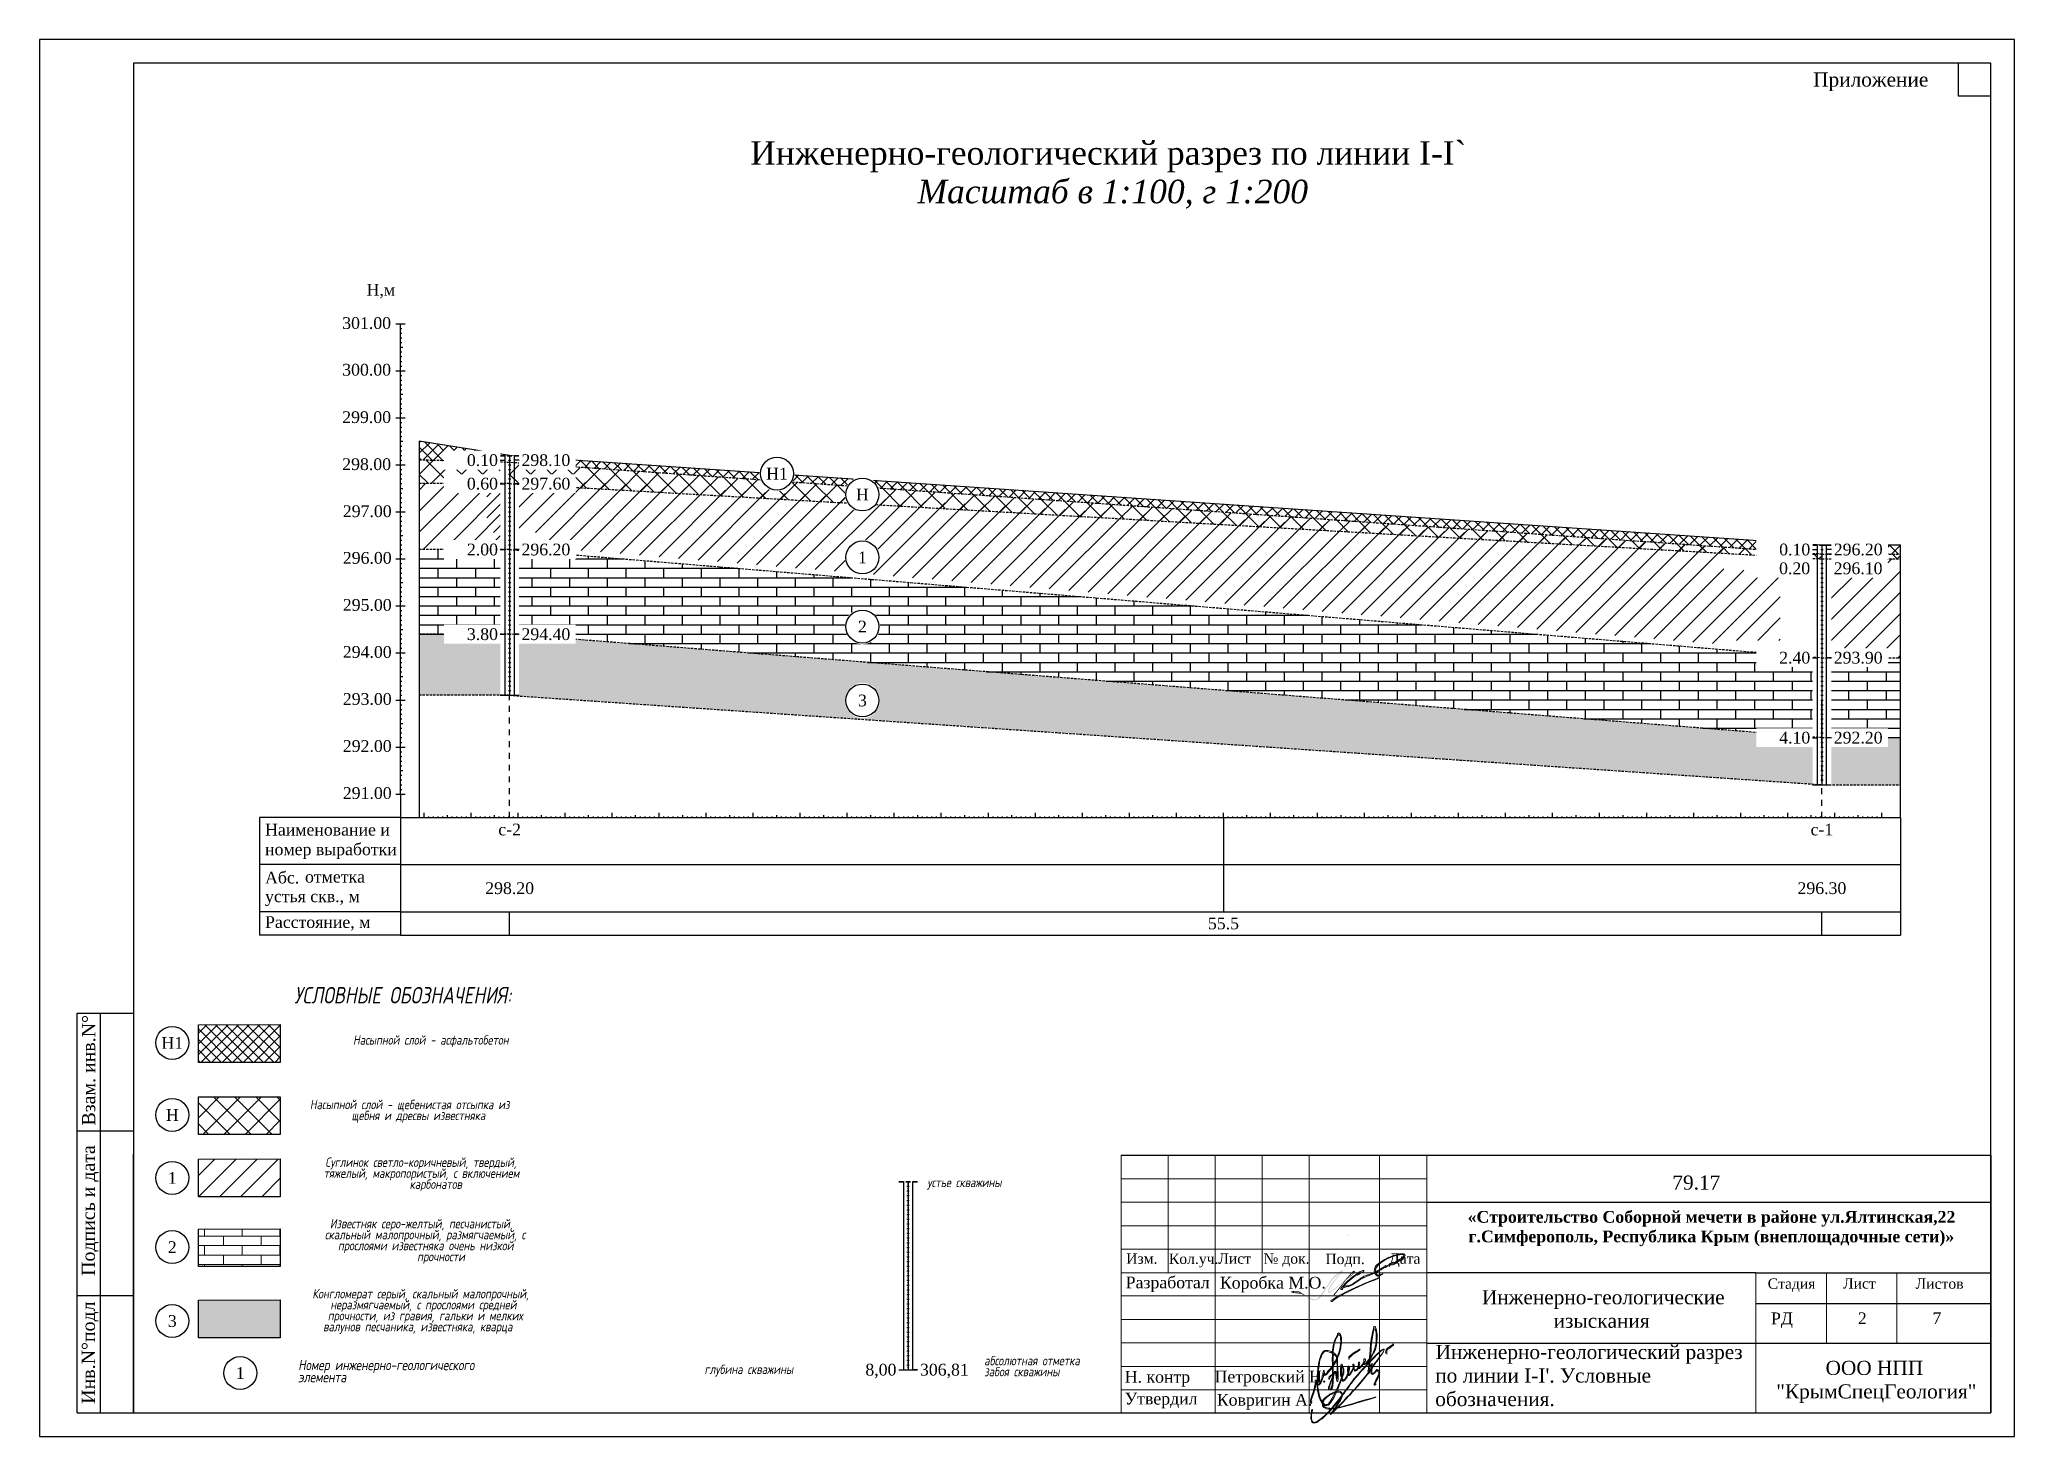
# Model space of a CAD drawing. Header units: millimetres. Extents: x 3380 to 11503, y -2610 to -1453.
# Drawn here: x 9164.9 to 9584.9, y -2242.6 to -1945.6 of the extents above; entities that cross this region are included whole.
import ezdxf
from ezdxf.enums import TextEntityAlignment as Align

# ---------------------------------------------------------------- set-up
doc = ezdxf.new("R2010")
doc.units = ezdxf.units.MM
doc.set_wipeout_variables(frame=1)
for name, pattern in [('______A_', [0]), ('ACAD_ISO03W100', [30, 12, -18]), ('DASHED', [0.75, 0.5, -0.25]), ('JIS_02_1.2', [2.5, 1.25, -1.25])]:
    doc.linetypes.add(name, pattern=pattern)
doc.layers.add('Format', color=10, linetype='Continuous', lineweight=50)
for name, color, linetype in [('Text', 7, 'Continuous'), ('ГЛ_Разрез_Ось', 7, 'Continuous'), ('ГЛ_Разрез_ОсьШкалаВ-10', 7, 'Continuous'), ('ГЛ_Разрез_Скважина', 7, 'Continuous'), ('ГЛ_Разрез_СкважинаОсь', 7, 'JIS_02_1.2'), ('ГЛ_Разрез_СкважинаОтм', 7, 'Continuous'), ('ГЛ_Разрез_СкважинаОтмТекст', 7, 'Continuous'), ('ГЛ_Разрез_СквМаска', 6, 'Continuous'), ('ГЛ_Разрез_СлоиОбозначения', 7, 'Continuous'), ('ГЛ_Разрез_Таблица', 7, 'Continuous'), ('ГЛ_Разрез_ТаблицаТекст', 7, 'Continuous'), ('ГЛ_Штамп', 7, 'Continuous'), ('ГЛ_Штамп_РамкаВнутр', 7, 'Continuous'), ('ГЛ_Штамп_Текст', 7, 'Continuous'), ('КОНТУРА', 7, 'Continuous')]:
    doc.layers.add(name, color=color, linetype=linetype)
for name, color, linetype, plot in [('ГЛ_Непечатаемый', 6, 'Continuous', False), ('ГЛ_Разрез_ОсьШкалаВ-1', 6, 'Continuous', False), ('ГЛ_Разрез_ОсьШкалаГ-1', 6, 'Continuous', False), ('ГЛ_Разрез_ОсьШкалаГ-10', 6, 'Continuous', False), ('ГЛ_Разрез_СкважинаШкала-0.5', 6, 'Continuous', False), ('ГЛ_Разрез_СкважинаШкала-1', 6, 'Continuous', False), ('ГЛ_Штамп_РамкаВнеш', 6, 'Continuous', False)]:
    doc.layers.add(name, color=color, linetype=linetype, plot=plot)
doc.styles.add('GOST 2.304', font='CS_Gost2304.shx')
doc.styles.get("Standard").update_dxf_attribs({"font": 'arial.ttf'})
doc.styles.add('ГеологияРазрезМасштаб', font='timesi.ttf', dxfattribs={"height": 5})
doc.styles.add('ГеологияРазрезНазвание', font='times.ttf', dxfattribs={"height": 5})
doc.styles.add('ГеологияРазрезОсь', font='times.ttf', dxfattribs={"height": 2.5})
doc.styles.add('ГеологияРазрезСкважина', font='times.ttf', dxfattribs={"height": 2.5})
doc.styles.add('ГеологияРазрезТаблица', font='times.ttf', dxfattribs={"height": 2.5})
doc.styles.add('ГеологияШтамп', font='times.ttf')
doc.styles.add('СТАНДАРТ', font='times.ttf')

msp = doc.modelspace()

# ---------------------------------------------------------------- texts
at = {"style": 'СТАНДАРТ'}
for s, p in [(' РД', (9532.16, -2218.7)), ('7', (9567.45, -2218.69))]:
    msp.add_text(s, height=2.5, dxfattribs=at).set_placement(p)
at = {"color": 7, "style": 'СТАНДАРТ'}
msp.add_text('2', height=2.5, dxfattribs=at).set_placement((9551.58, -2218.69))
at = {"color": 0, "ltscale": 100, "insert": (9208.84, -2147.01), "char_height": 3, "width": 78.2874, "attachment_point": 1, "style": 'GOST 2.304'}
msp.add_mtext('\\pi10.237;{\\H1.1667x;\\Q11;УСЛОВНЫЕ ОБОЗНАЧЕНИЯ:}', dxfattribs=at)
at = {"ltscale": 100, "char_height": 2, "attachment_point": 1, "line_spacing_factor": 0.7, "style": 'GOST 2.304'}
for s, insert, width in [('\\pi7.8765;{\\Q11;Насыпной слой - асфальтобетон }', (9223.69, -2157.27), 58.125), ('\\pi4.1841;{\\Q11;Насыпной слой - щебенистая отсыпка из \\P\\pi13.062;щебня и дресвы известняка}', (9218.2, -2170.99), 61.5404), ('\\pi3.4896;{\\Q11;Суглинок светло-коричневый, твердый, \\P\\pi3.1515;тяжелый, макропористый, с включением \\P\\pi21.419;карбонатов }', (9222.18, -2183.26), 58.125), ('\\pi3.914;{\\Q11;Известняк серо-желтый, песчанистый, \\P\\pi2.8297;скальный малопрочный, размягчаемый, с \\P\\pi5.6127;прослоями известняка очень низкой \\P\\pi22.463;прочности}', (9222.74, -2196.32), 58.2475), ('\\pi0.58902;{\\Q11;Конгломерат серый, скальный малопрочный, \\P\\pi4.4127;неразмягчаемый, с прослоями средней \\P\\pi3.8627;прочности, из гравия, гальки и мелких \\P\\pi2.8908;валунов песчаника, известняка, кварца}', (9222.33, -2211.22), 58.2475)]:
    msp.add_mtext(s, dxfattribs=dict(at, insert=insert, width=width))
at = {"color": 0, "ltscale": 100, "attachment_point": 1, "line_spacing_factor": 0.7, "style": 'GOST 2.304'}
for s, insert, char_height, width in [('{\\H0.66667x;\\Q11;устье скважины}', (9353.68, -2187.56), 3, 27.0222), ('{\\H0.66667x;\\Q11;абсолютная отметка забоя скважины}', (9365.8, -2225.45), 3, 25.1619), ('{\\Q11;Номер инженерно-геологического \\Pэлемента}', (9219.91, -2226.28), 2.2, 116.1786), ('{\\H0.66667x;\\Q11;глубина скважины}', (9306.32, -2227.29), 3, 30.1808)]:
    msp.add_mtext(s, dxfattribs=dict(at, insert=insert, char_height=char_height, width=width))
at = {"layer": 'КОНТУРА', "linetype": 'ACAD_ISO03W100', "lineweight": 5, "style": 'СТАНДАРТ'}
for s, p in [('301.00', (9229.27, -2007.11)), ('300.00', (9229.27, -2017.03)), ('299.00', (9229.27, -2027.11)), ('298.00', (9229.27, -2037.11)), ('297.00', (9229.4, -2047.11)), ('296.00', (9229.4, -2057.03)), ('295.00', (9229.4, -2067.03)), ('294.00', (9229.4, -2077.03)), ('293.00', (9229.4, -2087.03)), ('292.00', (9229.4, -2097.03)), ('291.00', (9229.4, -2107.03))]:
    msp.add_text(s, height=2.5, dxfattribs=at).set_placement(p)
at = {"layer": 'КОНТУРА', "color": 7, "linetype": 'ACAD_ISO03W100', "lineweight": 5, "style": 'СТАНДАРТ'}
msp.add_text('79.17', height=3, dxfattribs=at).set_placement((9512.13, -2190.09))
at = {"layer": 'КОНТУРА', "color": 7, "linetype": 'Continuous', "lineweight": 15, "attachment_point": 1}
for s, width, heights, insert, char_height in [('\\pi3.4919;{\\fTimes New Roman|b1|i0|c204|p18;\\H0.83333x;\\C256;«Строительство Соборной мечети в районе ул.Ялтинская,22\\P\\pi3.6726;г.Симферополь, Республика Крым (внеплощадочные сети)»\\H1.7707x; }', 108.3527, [0], (9465.1, -2194.63), 3), ('\\pi2.0492;{\\fTimes New Roman|b0|i0|c204|p18;Изм.}', 10.3066, [0], (9393.95, -2203.65), 2.2), ('\\pi0.99206;{\\fTimes New Roman|b0|i0|c204|p18;Кол.уч.}', 11.9896, [0], (9404.08, -2203.69), 2.2), ('\\pi1.7764;{\\fTimes New Roman|b0|i0|c204|p18;Лист}', 10.3066, [0], (9413.79, -2203.65), 2.2), ('\\pi0.49159;{\\fTimes New Roman|b0|i0|c204|p18;№ док.}', 10.3066, [2.65], (9424.69, -2203.65), 2.2), ('\\pi1.2109;{\\fTimes New Roman|b0|i0|c204|p18;Подп.}', 10.3066, [2.65], (9437.14, -2203.72), 2.2), ('\\pi1.9175;{\\fTimes New Roman|b0|i0|c204|p18;Дата}', 10.3066, [2.65], (9449.96, -2203.65), 2.2), ('\\pi23.218;{\\fTimes New Roman|b0|i0|c204|p18;Разработал}', 63.744, [0], (9372.66, -2208.57), 2.5), ('\\pi21.023;{\\fTimes New Roman|b0|i0|c204|p18;Коробка М.О.}', 63.744, [0], (9394.89, -2208.63), 2.5), ('\\pi0.29174;{\\fTimes New Roman|b0|i0|c204|p18;Стадия}', 10.3066, [2.65], (9532.12, -2208.98), 2.2), ('\\pi1.7764;{\\fTimes New Roman|b0|i0|c204|p18;Лист}', 10.3066, [2.65], (9546.65, -2208.93), 2.2), ('\\pi0.24336;{\\fTimes New Roman|b0|i0|c204|p18;Листов}', 10.3066, [2.65], (9563.63, -2208.98), 2.2), ('\\pi6.7408;{\\fTimes New Roman|b0|i0|c204|p18;Инженерно-геологические \\P\\pi21.992;изыскания}', 63.744, [0], (9464.89, -2211.47), 3), ("\\pi0.062691;{\\fTimes New Roman|b0|i0|c204|p18;Инженерно-геологический разрез по линии \\fTimes New Roman|b0|i0|c0|p18;I-I'\\fTimes New Roman|b0|i0|c204|p18;. Условные обозначения.}", 65.5511, [0], (9461.71, -2223.11), 3), ('\\pi25.174;{\\fTimes New Roman|b0|i0|c204|p18;Н. контр}', 63.744, [0], (9370.51, -2228.64), 2.5), ('\\pi25.25;{\\fTimes New Roman|b0|i0|c204|p18;Петровский Н.}', 63.744, [0], (9389.53, -2228.58), 2.5), ('\\pi21.839;{\\fTimes New Roman|b0|i0|c204|p18;ООО НПП\\P\\pi11.353;\\fTimes New Roman|b0|i0|c0|p18;"\\fTimes New Roman|b0|i0|c204|p18;КрымСпецГеология\\fTimes New Roman|b0|i0|c0|p18;"}', 63.744, [0], (9522.87, -2226.48), 3), ('\\pi24.361;{\\fTimes New Roman|b0|i0|c204|p18;Утвердил}', 63.744, [0], (9371.3, -2233.27), 2.5), ('\\pi22.112;{\\fTimes New Roman|b0|i0|c204|p18;Ковригин А.}', 63.744, [0], (9393.15, -2233.53), 2.5)]:
    msp.add_mtext_dynamic_manual_height_columns(s, width=width, gutter_width=1, heights=heights, dxfattribs=dict(at, insert=insert, char_height=char_height))

# ---------------------------------------------------------------- blocks, each defined once
blk = doc.blocks.new('*U30')
at = {"layer": 'ГЛ_Штамп'}
for q in [(20, 60), (20, 45), (20, 20)]:
    blk.add_line((20, 5), q, dxfattribs=at)
at = {"layer": 'ГЛ_Штамп_РамкаВнеш'}
blk.add_lwpolyline([(0, 0), (420, 0), (420, 297), (0, 297)], close=True, dxfattribs=at)
at = {"layer": 'ГЛ_Штамп_РамкаВнутр', "lineweight": -2}
for p, q in [((8, 5), (8, 90)), ((8, 90), (20, 90)), ((13, 5), (13, 90)), ((8, 65), (20, 65)), ((8, 30), (20, 30)), ((8, 5), (20, 5))]:
    blk.add_line(p, q, dxfattribs=at)
at = {"layer": 'ГЛ_Штамп_РамкаВнутр'}
for points in [[(20, 5), (415, 5), (415, 292), (20, 292)], [(408, 285), (415, 285), (415, 292), (408, 292)]]:
    blk.add_lwpolyline(points, close=True, dxfattribs=at)
at = {"layer": 'ГЛ_Штамп_Текст', "style": 'ГеологияШтамп'}
for s, p in [('Взам. инв.N%%d', (10.46, 77.87)), ('Подпись и дата', (10.39, 48.04)), ('Инв.N%%dподл', (10.39, 17.84))]:
    blk.add_text(s, height=2.8, rotation=90, dxfattribs=at).set_placement(p, align=Align.MIDDLE_CENTER)
at = {"layer": 'ГЛ_Штамп_Текст', "style": 'ГеологияШтамп', "flags": 8}
for tag, p in [('Приложение', (401.67, 288.5)), ('Лист', (415, 288.5))]:
    blk.add_attdef(tag, text='', height=3, dxfattribs=at).set_placement(p, align=Align.MIDDLE_RIGHT)
blk = doc.blocks.new('*U23')
at = {"layer": 'ГЛ_Разрез_Ось'}
for q in [(-5, 100), (-5, -5)]:
    blk.add_line((-5, 0), q, dxfattribs=at)
blk.add_lwpolyline([(-5, 100, 0, 0, 0), (-5, 102, 1, 0, 0), (-5, 105, 0, 0, 0)], format="xyseb", dxfattribs=at)
at = {"layer": 'ГЛ_Разрез_ОсьШкалаВ-1'}
for p, q in [((-5, 99), (-4.75, 99)), ((-5, 98), (-4.75, 98)), ((-5, 97), (-4.75, 97)), ((-5, 96), (-4.75, 96)), ((-5, 95), (-4.5, 95)), ((-5, 94), (-4.75, 94)), ((-5, 93), (-4.75, 93)), ((-5, 92), (-4.75, 92)), ((-5, 91), (-4.75, 91)), ((-5, 89), (-4.75, 89)), ((-5, 88), (-4.75, 88)), ((-5, 87), (-4.75, 87)), ((-5, 86), (-4.75, 86)), ((-5, 85), (-4.5, 85)), ((-5, 84), (-4.75, 84)), ((-5, 83), (-4.75, 83)), ((-5, 82), (-4.75, 82)), ((-5, 81), (-4.75, 81)), ((-5, 79), (-4.75, 79)), ((-5, 78), (-4.75, 78)), ((-5, 77), (-4.75, 77)), ((-5, 76), (-4.75, 76)), ((-5, 75), (-4.5, 75)), ((-5, 74), (-4.75, 74)), ((-5, 73), (-4.75, 73)), ((-5, 72), (-4.75, 72)), ((-5, 71), (-4.75, 71)), ((-5, 69), (-4.75, 69)), ((-5, 68), (-4.75, 68)), ((-5, 67), (-4.75, 67)), ((-5, 66), (-4.75, 66)), ((-5, 65), (-4.5, 65)), ((-5, 64), (-4.75, 64)), ((-5, 63), (-4.75, 63)), ((-5, 62), (-4.75, 62)), ((-5, 61), (-4.75, 61)), ((-5, 59), (-4.75, 59)), ((-5, 58), (-4.75, 58)), ((-5, 57), (-4.75, 57)), ((-5, 56), (-4.75, 56)), ((-5, 55), (-4.5, 55)), ((-5, 54), (-4.75, 54)), ((-5, 53), (-4.75, 53)), ((-5, 52), (-4.75, 52)), ((-5, 51), (-4.75, 51)), ((-5, 49), (-4.75, 49)), ((-5, 48), (-4.75, 48)), ((-5, 47), (-4.75, 47)), ((-5, 46), (-4.75, 46)), ((-5, 45), (-4.5, 45)), ((-5, 44), (-4.75, 44)), ((-5, 43), (-4.75, 43)), ((-5, 42), (-4.75, 42)), ((-5, 41), (-4.75, 41)), ((-5, 39), (-4.75, 39)), ((-5, 38), (-4.75, 38)), ((-5, 37), (-4.75, 37)), ((-5, 36), (-4.75, 36)), ((-5, 35), (-4.5, 35)), ((-5, 34), (-4.75, 34)), ((-5, 33), (-4.75, 33)), ((-5, 32), (-4.75, 32)), ((-5, 31), (-4.75, 31)), ((-5, 29), (-4.75, 29)), ((-5, 28), (-4.75, 28)), ((-5, 27), (-4.75, 27)), ((-5, 26), (-4.75, 26)), ((-5, 25), (-4.5, 25)), ((-5, 24), (-4.75, 24)), ((-5, 23), (-4.75, 23)), ((-5, 22), (-4.75, 22)), ((-5, 21), (-4.75, 21)), ((-5, 19), (-4.75, 19)), ((-5, 18), (-4.75, 18)), ((-5, 17), (-4.75, 17)), ((-5, 16), (-4.75, 16)), ((-5, 15), (-4.5, 15)), ((-5, 14), (-4.75, 14)), ((-5, 13), (-4.75, 13)), ((-5, 12), (-4.75, 12)), ((-5, 11), (-4.75, 11)), ((-5, 9), (-4.75, 9)), ((-5, 8), (-4.75, 8)), ((-5, 7), (-4.75, 7)), ((-5, 6), (-4.75, 6)), ((-5, 5), (-4.5, 5)), ((-5, 4), (-4.75, 4)), ((-5, 3), (-4.75, 3)), ((-5, 2), (-4.75, 2)), ((-5, 1), (-4.75, 1))]:
    blk.add_line(p, q, dxfattribs=at)
at = {"layer": 'ГЛ_Разрез_ОсьШкалаВ-10'}
for p, q in [((-6, 100), (-4, 100)), ((-6, 90), (-4, 90)), ((-6, 80), (-4, 80)), ((-6, 70), (-4, 70)), ((-6, 60), (-4, 60)), ((-6, 50), (-4, 50)), ((-6, 40), (-4, 40)), ((-6, 30), (-4, 30)), ((-6, 20), (-4, 20)), ((-6, 10), (-4, 10)), ((-6, 0), (-4, 0))]:
    blk.add_line(p, q, dxfattribs=at)
at = {"layer": 'ГЛ_Разрез_ОсьШкалаГ-1'}
for p, q in [((1, -5), (1, -4.75)), ((2, -5), (2, -4.75)), ((3, -5), (3, -4.75)), ((4, -5), (4, -4.75)), ((5, -5), (5, -4.5)), ((6, -5), (6, -4.75)), ((7, -5), (7, -4.75)), ((8, -5), (8, -4.75)), ((9, -5), (9, -4.75)), ((11, -5), (11, -4.75)), ((12, -5), (12, -4.75)), ((13, -5), (13, -4.75)), ((14, -5), (14, -4.75)), ((15, -5), (15, -4.5)), ((16, -5), (16, -4.75)), ((17, -5), (17, -4.75)), ((18, -5), (18, -4.75)), ((19, -5), (19, -4.75)), ((21, -5), (21, -4.75)), ((22, -5), (22, -4.75)), ((23, -5), (23, -4.75)), ((24, -5), (24, -4.75)), ((25, -5), (25, -4.5)), ((26, -5), (26, -4.75)), ((27, -5), (27, -4.75)), ((28, -5), (28, -4.75)), ((29, -5), (29, -4.75)), ((31, -5), (31, -4.75)), ((32, -5), (32, -4.75)), ((33, -5), (33, -4.75)), ((34, -5), (34, -4.75)), ((35, -5), (35, -4.5)), ((36, -5), (36, -4.75)), ((37, -5), (37, -4.75)), ((38, -5), (38, -4.75)), ((39, -5), (39, -4.75)), ((41, -5), (41, -4.75)), ((42, -5), (42, -4.75)), ((43, -5), (43, -4.75)), ((44, -5), (44, -4.75)), ((45, -5), (45, -4.5)), ((46, -5), (46, -4.75)), ((47, -5), (47, -4.75)), ((48, -5), (48, -4.75)), ((49, -5), (49, -4.75)), ((51, -5), (51, -4.75)), ((52, -5), (52, -4.75)), ((53, -5), (53, -4.75)), ((54, -5), (54, -4.75)), ((55, -5), (55, -4.5)), ((56, -5), (56, -4.75)), ((57, -5), (57, -4.75)), ((58, -5), (58, -4.75)), ((59, -5), (59, -4.75)), ((61, -5), (61, -4.75)), ((62, -5), (62, -4.75)), ((63, -5), (63, -4.75)), ((64, -5), (64, -4.75)), ((65, -5), (65, -4.5)), ((66, -5), (66, -4.75)), ((67, -5), (67, -4.75)), ((68, -5), (68, -4.75)), ((69, -5), (69, -4.75)), ((71, -5), (71, -4.75)), ((72, -5), (72, -4.75)), ((73, -5), (73, -4.75)), ((74, -5), (74, -4.75)), ((75, -5), (75, -4.5)), ((76, -5), (76, -4.75)), ((77, -5), (77, -4.75)), ((78, -5), (78, -4.75)), ((79, -5), (79, -4.75)), ((81, -5), (81, -4.75)), ((82, -5), (82, -4.75)), ((83, -5), (83, -4.75)), ((84, -5), (84, -4.75)), ((85, -5), (85, -4.5)), ((86, -5), (86, -4.75)), ((87, -5), (87, -4.75)), ((88, -5), (88, -4.75)), ((89, -5), (89, -4.75)), ((91, -5), (91, -4.75)), ((92, -5), (92, -4.75)), ((93, -5), (93, -4.75)), ((94, -5), (94, -4.75)), ((95, -5), (95, -4.5)), ((96, -5), (96, -4.75)), ((97, -5), (97, -4.75)), ((98, -5), (98, -4.75)), ((99, -5), (99, -4.75)), ((101, -5), (101, -4.75)), ((102, -5), (102, -4.75)), ((103, -5), (103, -4.75)), ((104, -5), (104, -4.75)), ((105, -5), (105, -4.5)), ((106, -5), (106, -4.75)), ((107, -5), (107, -4.75)), ((108, -5), (108, -4.75)), ((109, -5), (109, -4.75)), ((111, -5), (111, -4.75)), ((112, -5), (112, -4.75)), ((113, -5), (113, -4.75)), ((114, -5), (114, -4.75)), ((115, -5), (115, -4.5)), ((116, -5), (116, -4.75)), ((117, -5), (117, -4.75)), ((118, -5), (118, -4.75)), ((119, -5), (119, -4.75)), ((121, -5), (121, -4.75)), ((122, -5), (122, -4.75)), ((123, -5), (123, -4.75)), ((124, -5), (124, -4.75)), ((125, -5), (125, -4.5)), ((126, -5), (126, -4.75)), ((127, -5), (127, -4.75)), ((128, -5), (128, -4.75)), ((129, -5), (129, -4.75)), ((131, -5), (131, -4.75)), ((132, -5), (132, -4.75)), ((133, -5), (133, -4.75)), ((134, -5), (134, -4.75)), ((135, -5), (135, -4.5)), ((136, -5), (136, -4.75)), ((137, -5), (137, -4.75)), ((138, -5), (138, -4.75)), ((139, -5), (139, -4.75)), ((141, -5), (141, -4.75)), ((142, -5), (142, -4.75)), ((143, -5), (143, -4.75)), ((144, -5), (144, -4.75)), ((145, -5), (145, -4.5)), ((146, -5), (146, -4.75)), ((147, -5), (147, -4.75)), ((148, -5), (148, -4.75)), ((149, -5), (149, -4.75)), ((151, -5), (151, -4.75)), ((152, -5), (152, -4.75)), ((153, -5), (153, -4.75)), ((154, -5), (154, -4.75)), ((155, -5), (155, -4.5)), ((156, -5), (156, -4.75)), ((157, -5), (157, -4.75)), ((158, -5), (158, -4.75)), ((159, -5), (159, -4.75)), ((161, -5), (161, -4.75)), ((162, -5), (162, -4.75)), ((163, -5), (163, -4.75)), ((164, -5), (164, -4.75)), ((165, -5), (165, -4.5)), ((166, -5), (166, -4.75)), ((167, -5), (167, -4.75)), ((168, -5), (168, -4.75)), ((169, -5), (169, -4.75)), ((171, -5), (171, -4.75)), ((172, -5), (172, -4.75)), ((173, -5), (173, -4.75)), ((174, -5), (174, -4.75)), ((175, -5), (175, -4.5)), ((176, -5), (176, -4.75)), ((177, -5), (177, -4.75)), ((178, -5), (178, -4.75)), ((179, -5), (179, -4.75)), ((181, -5), (181, -4.75)), ((182, -5), (182, -4.75)), ((183, -5), (183, -4.75)), ((184, -5), (184, -4.75)), ((185, -5), (185, -4.5)), ((186, -5), (186, -4.75)), ((187, -5), (187, -4.75)), ((188, -5), (188, -4.75)), ((189, -5), (189, -4.75)), ((191, -5), (191, -4.75)), ((192, -5), (192, -4.75)), ((193, -5), (193, -4.75)), ((194, -5), (194, -4.75)), ((195, -5), (195, -4.5)), ((196, -5), (196, -4.75)), ((197, -5), (197, -4.75)), ((198, -5), (198, -4.75)), ((199, -5), (199, -4.75)), ((201, -5), (201, -4.75)), ((202, -5), (202, -4.75)), ((203, -5), (203, -4.75)), ((204, -5), (204, -4.75)), ((205, -5), (205, -4.5)), ((206, -5), (206, -4.75)), ((207, -5), (207, -4.75)), ((208, -5), (208, -4.75)), ((209, -5), (209, -4.75)), ((211, -5), (211, -4.75)), ((212, -5), (212, -4.75)), ((213, -5), (213, -4.75)), ((214, -5), (214, -4.75)), ((215, -5), (215, -4.5)), ((216, -5), (216, -4.75)), ((217, -5), (217, -4.75)), ((218, -5), (218, -4.75)), ((219, -5), (219, -4.75)), ((221, -5), (221, -4.75)), ((222, -5), (222, -4.75)), ((223, -5), (223, -4.75)), ((224, -5), (224, -4.75)), ((225, -5), (225, -4.5)), ((226, -5), (226, -4.75)), ((227, -5), (227, -4.75)), ((228, -5), (228, -4.75)), ((229, -5), (229, -4.75)), ((231, -5), (231, -4.75)), ((232, -5), (232, -4.75)), ((233, -5), (233, -4.75)), ((234, -5), (234, -4.75)), ((235, -5), (235, -4.5)), ((236, -5), (236, -4.75)), ((237, -5), (237, -4.75)), ((238, -5), (238, -4.75)), ((239, -5), (239, -4.75)), ((241, -5), (241, -4.75)), ((242, -5), (242, -4.75)), ((243, -5), (243, -4.75)), ((244, -5), (244, -4.75)), ((245, -5), (245, -4.5)), ((246, -5), (246, -4.75)), ((247, -5), (247, -4.75)), ((248, -5), (248, -4.75)), ((249, -5), (249, -4.75)), ((251, -5), (251, -4.75)), ((252, -5), (252, -4.75)), ((253, -5), (253, -4.75)), ((254, -5), (254, -4.75)), ((255, -5), (255, -4.5)), ((256, -5), (256, -4.75)), ((257, -5), (257, -4.75)), ((258, -5), (258, -4.75)), ((259, -5), (259, -4.75)), ((261, -5), (261, -4.75)), ((262, -5), (262, -4.75)), ((263, -5), (263, -4.75)), ((264, -5), (264, -4.75)), ((265, -5), (265, -4.5)), ((266, -5), (266, -4.75)), ((267, -5), (267, -4.75)), ((268, -5), (268, -4.75)), ((269, -5), (269, -4.75)), ((271, -5), (271, -4.75)), ((272, -5), (272, -4.75)), ((273, -5), (273, -4.75)), ((274, -5), (274, -4.75)), ((275, -5), (275, -4.5)), ((276, -5), (276, -4.75)), ((277, -5), (277, -4.75)), ((278, -5), (278, -4.75)), ((279, -5), (279, -4.75)), ((281, -5), (281, -4.75)), ((282, -5), (282, -4.75)), ((283, -5), (283, -4.75)), ((284, -5), (284, -4.75)), ((285, -5), (285, -4.5)), ((286, -5), (286, -4.75)), ((287, -5), (287, -4.75)), ((288, -5), (288, -4.75)), ((289, -5), (289, -4.75)), ((291, -5), (291, -4.75)), ((292, -5), (292, -4.75)), ((293, -5), (293, -4.75)), ((294, -5), (294, -4.75)), ((295, -5), (295, -4.5)), ((296, -5), (296, -4.75)), ((297, -5), (297, -4.75)), ((298, -5), (298, -4.75)), ((299, -5), (299, -4.75)), ((301, -5), (301, -4.75)), ((302, -5), (302, -4.75)), ((303, -5), (303, -4.75)), ((304, -5), (304, -4.75)), ((305, -5), (305, -4.5)), ((306, -5), (306, -4.75)), ((307, -5), (307, -4.75)), ((308, -5), (308, -4.75)), ((309, -5), (309, -4.75))]:
    blk.add_line(p, q, dxfattribs=at)
at = {"layer": 'ГЛ_Разрез_ОсьШкалаГ-10'}
for p, q in [((0, -5), (0, -4)), ((10, -5), (10, -4)), ((10, -5), (10, -4)), ((20, -5), (20, -4)), ((20, -5), (20, -4)), ((30, -5), (30, -4)), ((30, -5), (30, -4)), ((40, -5), (40, -4)), ((40, -5), (40, -4)), ((50, -5), (50, -4)), ((50, -5), (50, -4)), ((60, -5), (60, -4)), ((60, -5), (60, -4)), ((70, -5), (70, -4)), ((70, -5), (70, -4)), ((80, -5), (80, -4)), ((80, -5), (80, -4)), ((90, -5), (90, -4)), ((90, -5), (90, -4)), ((100, -5), (100, -4)), ((100, -5), (100, -4)), ((110, -5), (110, -4)), ((110, -5), (110, -4)), ((120, -5), (120, -4)), ((120, -5), (120, -4)), ((130, -5), (130, -4)), ((130, -5), (130, -4)), ((140, -5), (140, -4)), ((140, -5), (140, -4)), ((150, -5), (150, -4)), ((150, -5), (150, -4)), ((160, -5), (160, -4)), ((160, -5), (160, -4)), ((170, -5), (170, -4)), ((170, -5), (170, -4)), ((180, -5), (180, -4)), ((180, -5), (180, -4)), ((190, -5), (190, -4)), ((190, -5), (190, -4)), ((200, -5), (200, -4)), ((200, -5), (200, -4)), ((210, -5), (210, -4)), ((210, -5), (210, -4)), ((220, -5), (220, -4)), ((220, -5), (220, -4)), ((230, -5), (230, -4)), ((230, -5), (230, -4)), ((240, -5), (240, -4)), ((240, -5), (240, -4)), ((250, -5), (250, -4)), ((250, -5), (250, -4)), ((260, -5), (260, -4)), ((260, -5), (260, -4)), ((270, -5), (270, -4)), ((270, -5), (270, -4)), ((280, -5), (280, -4)), ((280, -5), (280, -4)), ((290, -5), (290, -4)), ((290, -5), (290, -4)), ((300, -5), (300, -4)), ((300, -5), (300, -4)), ((310, -5), (310, -4))]:
    blk.add_line(p, q, dxfattribs=at)
at = {"layer": 'ГЛ_Разрез_Таблица'}
for p, q in [((-5, -5), (-35, -5)), ((-35, -5), (-35, -30)), ((-5, -5), (-5, -30)), ((-5, -5), (0, -5)), ((0, -5), (314, -5)), ((314, -5), (314, -30)), ((-5, -15), (-35, -15)), ((-5, -15), (0, -15)), ((0, -15), (314, -15)), ((-5, -25), (-35, -25)), ((-5, -25), (0, -25)), ((0, -25), (314, -25)), ((-5, -30), (-35, -30)), ((-5, -30), (0, -30)), ((0, -30), (314, -30))]:
    blk.add_line(p, q, dxfattribs=at)
at = {"style": 'ГеологияРазрезТаблица'}
blk.add_text('Н,м', height=2.5, dxfattribs=at).set_placement((-6.16, 105.22), align=Align.BOTTOM_RIGHT)
at = {"flags": 8}
for tag, style, p in [('НАЗВАНИЕ', 'ГеологияРазрезНазвание', (146.47, 136.31)), ('Масштаб', 'ГеологияРазрезМасштаб', (146.47, 128.11))]:
    blk.add_attdef(tag, text='', height=5, dxfattribs=dict(at, style=style)).set_placement(p, align=Align.MIDDLE_CENTER)
at = {"layer": 'ГЛ_Разрез_ТаблицаТекст', "char_height": 2.5, "attachment_point": 4, "style": 'ГеологияРазрезТаблица'}
for s, insert, width in [('Наименование и номер выработки', (-33.81, -10.06), 28.8119), ('Абс{\\fTimes New Roman|b0|i0|c238|p18;.}', (-33.81, -17.78), 9.2141), ('      {\\fTimes New Roman|b0|i0|c238|p18;   }отметка устья скв.{\\fTimes New Roman|b0|i0|c238|p18;, }м', (-33.81, -20.06), 28.8119), ('Расстояние, м', (-33.81, -27.5), 28.8119)]:
    blk.add_mtext(s, dxfattribs=dict(at, insert=insert, width=width))
blk = doc.blocks.new('ГЛ_Разрез_СлоиОбозначения')
blk.add_wipeout([(3.75, 0), (3.61, 1.08), (3.1, 2.14), (2.3, 2.99), (1.45, 3.48), (0.58, 3.71), (0, 3.75), (-0.58, 3.71), (-1.45, 3.48), (-2.3, 2.99), (-3.1, 2.14), (-3.61, 1.08), (-3.75, 0), (-3.61, -1.08), (-3.1, -2.14), (-2.3, -2.99), (-1.45, -3.48), (-0.58, -3.71), (0, -3.75), (0.58, -3.71), (1.45, -3.48), (2.3, -2.99), (3.1, -2.14), (3.61, -1.08)]).dxf.layer = 'ГЛ_Разрез_СквМаска'
at = {"layer": 'ГЛ_Разрез_СлоиОбозначения'}
blk.add_circle((0, 0), 3.5, dxfattribs=at)
at = {"layer": 'ГЛ_Разрез_СлоиОбозначения', "style": 'ГеологияРазрезОсь'}
blk.add_attdef('НОМЕР', text='', height=2.5, dxfattribs=at).set_placement((0, 0), align=Align.MIDDLE_CENTER)
blk = doc.blocks.new('ГЛ_Разрез_ТаблицаРасстояние')
at = {"layer": 'ГЛ_Непечатаемый'}
blk.add_line((0, 0), (0, -20), dxfattribs=at)
at = {"layer": 'ГЛ_Разрез_ТаблицаТекст', "style": 'ГеологияРазрезТаблица'}
blk.add_attdef('Длина', text='', height=2.5, dxfattribs=at).set_placement((0, -22.5), align=Align.MIDDLE_CENTER)
blk = doc.blocks.new('*U27')
blk.add_wipeout([(-2, -39.85), (-2, -0.15), (2, -0.15), (2, -39.85)]).dxf.layer = 'ГЛ_Разрез_СквМаска'
at = {"layer": 'ГЛ_Непечатаемый'}
blk.add_line((0, 0), (0, -40), dxfattribs=at)
at = {"layer": 'ГЛ_Разрез_Скважина'}
blk.add_line((-2, -40), (2, -40), dxfattribs=at)
for points in [[(-2, 0), (-1, 0), (-1, -40)], [(1, -40), (1, 0), (2, 0)]]:
    blk.add_lwpolyline(points, dxfattribs=at)
at = {"layer": 'ГЛ_Разрез_СкважинаШкала-0.5'}
for p, q in [((-0.125, -0.5), (0.125, -0.5)), ((-0.125, -1.5), (0.125, -1.5)), ((-0.125, -2.5), (0.125, -2.5)), ((-0.125, -3.5), (0.125, -3.5)), ((-0.125, -4.5), (0.125, -4.5)), ((-0.125, -5.5), (0.125, -5.5)), ((-0.125, -6.5), (0.125, -6.5)), ((-0.125, -7.5), (0.125, -7.5)), ((-0.125, -8.5), (0.125, -8.5)), ((-0.125, -9.5), (0.125, -9.5)), ((-0.125, -10.5), (0.125, -10.5)), ((-0.125, -11.5), (0.125, -11.5)), ((-0.125, -12.5), (0.125, -12.5)), ((-0.125, -13.5), (0.125, -13.5)), ((-0.125, -14.5), (0.125, -14.5)), ((-0.125, -15.5), (0.125, -15.5)), ((-0.125, -16.5), (0.125, -16.5)), ((-0.125, -17.5), (0.125, -17.5)), ((-0.125, -18.5), (0.125, -18.5)), ((-0.125, -19.5), (0.125, -19.5)), ((-0.125, -20.5), (0.125, -20.5)), ((-0.125, -21.5), (0.125, -21.5)), ((-0.125, -22.5), (0.125, -22.5)), ((-0.125, -23.5), (0.125, -23.5)), ((-0.125, -24.5), (0.125, -24.5)), ((-0.125, -25.5), (0.125, -25.5)), ((-0.125, -26.5), (0.125, -26.5)), ((-0.125, -27.5), (0.125, -27.5)), ((-0.125, -28.5), (0.125, -28.5)), ((-0.125, -29.5), (0.125, -29.5)), ((-0.125, -30.5), (0.125, -30.5)), ((-0.125, -31.5), (0.125, -31.5)), ((-0.125, -32.5), (0.125, -32.5)), ((-0.125, -33.5), (0.125, -33.5)), ((-0.125, -34.5), (0.125, -34.5)), ((-0.125, -35.5), (0.125, -35.5)), ((-0.125, -36.5), (0.125, -36.5)), ((-0.125, -37.5), (0.125, -37.5)), ((-0.125, -38.5), (0.125, -38.5)), ((-0.125, -39.5), (0.125, -39.5))]:
    blk.add_line(p, q, dxfattribs=at)
at = {"layer": 'ГЛ_Разрез_СкважинаШкала-1'}
for p, q in [((-0.5, 0), (0.5, 0)), ((-0.25, -1), (0.25, -1)), ((-0.25, -2), (0.25, -2)), ((-0.25, -3), (0.25, -3)), ((-0.25, -4), (0.25, -4)), ((-0.25, -5), (0.25, -5)), ((-0.25, -6), (0.25, -6)), ((-0.25, -7), (0.25, -7)), ((-0.25, -8), (0.25, -8)), ((-0.25, -9), (0.25, -9)), ((-0.25, -10), (0.25, -10)), ((-0.25, -11), (0.25, -11)), ((-0.25, -12), (0.25, -12)), ((-0.25, -13), (0.25, -13)), ((-0.25, -14), (0.25, -14)), ((-0.25, -15), (0.25, -15)), ((-0.25, -16), (0.25, -16)), ((-0.25, -17), (0.25, -17)), ((-0.25, -18), (0.25, -18)), ((-0.25, -19), (0.25, -19)), ((-0.25, -20), (0.25, -20)), ((-0.25, -21), (0.25, -21)), ((-0.25, -22), (0.25, -22)), ((-0.25, -23), (0.25, -23)), ((-0.25, -24), (0.25, -24)), ((-0.25, -25), (0.25, -25)), ((-0.25, -26), (0.25, -26)), ((-0.25, -27), (0.25, -27)), ((-0.25, -28), (0.25, -28)), ((-0.25, -29), (0.25, -29)), ((-0.25, -30), (0.25, -30)), ((-0.25, -31), (0.25, -31)), ((-0.25, -32), (0.25, -32)), ((-0.25, -33), (0.25, -33)), ((-0.25, -34), (0.25, -34)), ((-0.25, -35), (0.25, -35)), ((-0.25, -36), (0.25, -36)), ((-0.25, -37), (0.25, -37)), ((-0.25, -38), (0.25, -38)), ((-0.25, -39), (0.25, -39)), ((-0.25, -40), (0.25, -40))]:
    blk.add_line(p, q, dxfattribs=at)
blk = doc.blocks.new('ГЛ_Разрез_СквОтметка')
for points in [[(-2, 2), (-14, 2), (-14, -2), (-2, -2)], [(14, 2), (2, 2), (2, -2), (14, -2)]]:
    blk.add_wipeout(points).dxf.layer = 'ГЛ_Разрез_СквМаска'
at = {"layer": 'ГЛ_Разрез_СкважинаОтм'}
for p, q in [((-2, 0), (-1, 0)), ((2, 0), (1, 0))]:
    blk.add_line(p, q, dxfattribs=at)
at = {"layer": 'ГЛ_Разрез_СкважинаОтмТекст', "style": 'ГеологияРазрезСкважина'}
blk.add_attdef('ОТМЕТКА_ОТНОС', text='', height=2.5, dxfattribs=at).set_placement((-2.5, 0), align=Align.MIDDLE_RIGHT)
blk.add_attdef('ОТМЕТКА_АБС', text='', height=2.5, dxfattribs=at).set_placement((2.5, 0), align=Align.MIDDLE_LEFT)
blk = doc.blocks.new('*U28')
for points in [[(-2, 2), (-14, 2), (-14, -2), (-2, -2)], [(14, 2), (2, 2), (2, -2), (14, -2)]]:
    blk.add_wipeout(points).dxf.layer = 'ГЛ_Разрез_СквМаска'
at = {"layer": 'ГЛ_Разрез_СкважинаОтм'}
for p, q in [((-2, -0.01), (-1, -0.01)), ((2, -0.01), (1, -0.01))]:
    blk.add_line(p, q, dxfattribs=at)
at = {"layer": 'ГЛ_Разрез_СкважинаОтмТекст', "style": 'ГеологияРазрезСкважина'}
blk.add_attdef('ОТМЕТКА_ОТНОС', text='', height=2.5, dxfattribs=at).set_placement((-2.5, 0), align=Align.MIDDLE_RIGHT)
blk.add_attdef('ОТМЕТКА_АБС', text='', height=2.5, dxfattribs=at).set_placement((2.5, 0), align=Align.MIDDLE_LEFT)
blk = doc.blocks.new('*U29')
blk.add_wipeout([(-2, -50.85), (-2, -0.15), (2, -0.15), (2, -50.85)]).dxf.layer = 'ГЛ_Разрез_СквМаска'
at = {"layer": 'ГЛ_Непечатаемый'}
blk.add_line((0, 0), (0, -51), dxfattribs=at)
at = {"layer": 'ГЛ_Разрез_Скважина'}
blk.add_line((-2, -51), (2, -51), dxfattribs=at)
for points in [[(-2, 0), (-1, 0), (-1, -51)], [(1, -51), (1, 0), (2, 0)]]:
    blk.add_lwpolyline(points, dxfattribs=at)
at = {"layer": 'ГЛ_Разрез_СкважинаШкала-0.5'}
for p, q in [((-0.125, -0.5), (0.125, -0.5)), ((-0.125, -1.5), (0.125, -1.5)), ((-0.125, -2.5), (0.125, -2.5)), ((-0.125, -3.5), (0.125, -3.5)), ((-0.125, -4.5), (0.125, -4.5)), ((-0.125, -5.5), (0.125, -5.5)), ((-0.125, -6.5), (0.125, -6.5)), ((-0.125, -7.5), (0.125, -7.5)), ((-0.125, -8.5), (0.125, -8.5)), ((-0.125, -9.5), (0.125, -9.5)), ((-0.125, -10.5), (0.125, -10.5)), ((-0.125, -11.5), (0.125, -11.5)), ((-0.125, -12.5), (0.125, -12.5)), ((-0.125, -13.5), (0.125, -13.5)), ((-0.125, -14.5), (0.125, -14.5)), ((-0.125, -15.5), (0.125, -15.5)), ((-0.125, -16.5), (0.125, -16.5)), ((-0.125, -17.5), (0.125, -17.5)), ((-0.125, -18.5), (0.125, -18.5)), ((-0.125, -19.5), (0.125, -19.5)), ((-0.125, -20.5), (0.125, -20.5)), ((-0.125, -21.5), (0.125, -21.5)), ((-0.125, -22.5), (0.125, -22.5)), ((-0.125, -23.5), (0.125, -23.5)), ((-0.125, -24.5), (0.125, -24.5)), ((-0.125, -25.5), (0.125, -25.5)), ((-0.125, -26.5), (0.125, -26.5)), ((-0.125, -27.5), (0.125, -27.5)), ((-0.125, -28.5), (0.125, -28.5)), ((-0.125, -29.5), (0.125, -29.5)), ((-0.125, -30.5), (0.125, -30.5)), ((-0.125, -31.5), (0.125, -31.5)), ((-0.125, -32.5), (0.125, -32.5)), ((-0.125, -33.5), (0.125, -33.5)), ((-0.125, -34.5), (0.125, -34.5)), ((-0.125, -35.5), (0.125, -35.5)), ((-0.125, -36.5), (0.125, -36.5)), ((-0.125, -37.5), (0.125, -37.5)), ((-0.125, -38.5), (0.125, -38.5)), ((-0.125, -39.5), (0.125, -39.5)), ((-0.125, -40.5), (0.125, -40.5)), ((-0.125, -41.5), (0.125, -41.5)), ((-0.125, -42.5), (0.125, -42.5)), ((-0.125, -43.5), (0.125, -43.5)), ((-0.125, -44.5), (0.125, -44.5)), ((-0.125, -45.5), (0.125, -45.5)), ((-0.125, -46.5), (0.125, -46.5)), ((-0.125, -47.5), (0.125, -47.5)), ((-0.125, -48.5), (0.125, -48.5)), ((-0.125, -49.5), (0.125, -49.5)), ((-0.125, -50.5), (0.125, -50.5))]:
    blk.add_line(p, q, dxfattribs=at)
at = {"layer": 'ГЛ_Разрез_СкважинаШкала-1'}
for p, q in [((-0.5, 0), (0.5, 0)), ((-0.25, -1), (0.25, -1)), ((-0.25, -2), (0.25, -2)), ((-0.25, -3), (0.25, -3)), ((-0.25, -4), (0.25, -4)), ((-0.25, -5), (0.25, -5)), ((-0.25, -6), (0.25, -6)), ((-0.25, -7), (0.25, -7)), ((-0.25, -8), (0.25, -8)), ((-0.25, -9), (0.25, -9)), ((-0.25, -10), (0.25, -10)), ((-0.25, -11), (0.25, -11)), ((-0.25, -12), (0.25, -12)), ((-0.25, -13), (0.25, -13)), ((-0.25, -14), (0.25, -14)), ((-0.25, -15), (0.25, -15)), ((-0.25, -16), (0.25, -16)), ((-0.25, -17), (0.25, -17)), ((-0.25, -18), (0.25, -18)), ((-0.25, -19), (0.25, -19)), ((-0.25, -20), (0.25, -20)), ((-0.25, -21), (0.25, -21)), ((-0.25, -22), (0.25, -22)), ((-0.25, -23), (0.25, -23)), ((-0.25, -24), (0.25, -24)), ((-0.25, -25), (0.25, -25)), ((-0.25, -26), (0.25, -26)), ((-0.25, -27), (0.25, -27)), ((-0.25, -28), (0.25, -28)), ((-0.25, -29), (0.25, -29)), ((-0.25, -30), (0.25, -30)), ((-0.25, -31), (0.25, -31)), ((-0.25, -32), (0.25, -32)), ((-0.25, -33), (0.25, -33)), ((-0.25, -34), (0.25, -34)), ((-0.25, -35), (0.25, -35)), ((-0.25, -36), (0.25, -36)), ((-0.25, -37), (0.25, -37)), ((-0.25, -38), (0.25, -38)), ((-0.25, -39), (0.25, -39)), ((-0.25, -40), (0.25, -40)), ((-0.25, -41), (0.25, -41)), ((-0.25, -42), (0.25, -42)), ((-0.25, -43), (0.25, -43)), ((-0.25, -44), (0.25, -44)), ((-0.25, -45), (0.25, -45)), ((-0.25, -46), (0.25, -46)), ((-0.25, -47), (0.25, -47)), ((-0.25, -48), (0.25, -48)), ((-0.25, -49), (0.25, -49)), ((-0.25, -50), (0.25, -50)), ((-0.25, -51), (0.25, -51))]:
    blk.add_line(p, q, dxfattribs=at)
blk = doc.blocks.new('*U39')
at = {"layer": 'ГЛ_Непечатаемый', "linetype": 'Continuous'}
blk.add_line((0, 26.1), (0, 26.1), dxfattribs=at)
at = {"layer": 'ГЛ_Разрез_СкважинаОсь'}
for p, q in [((0, 5), (0, 26.1)), ((0, 0), (0, 5))]:
    blk.add_line(p, q, dxfattribs=at)
at = {"layer": 'ГЛ_Разрез_Таблица', "ltscale": 100}
blk.add_line((0, -25), (0, -20), dxfattribs=at)
at = {"layer": 'ГЛ_Разрез_ТаблицаТекст', "style": 'ГеологияРазрезТаблица'}
for tag, p in [('СКВАЖИНА', (0, -2.53)), ('АрхНомер', (0, -6.33)), ('Отметка', (0, -15))]:
    blk.add_attdef(tag, text='', height=2.5, dxfattribs=at).set_placement(p, align=Align.MIDDLE_CENTER)
blk = doc.blocks.new('*U36')
for points in [[(-2, 2), (-14, 2), (-14, -2), (-2, -2)], [(14, 2), (2, 2), (2, -2), (14, -2)]]:
    blk.add_wipeout(points).dxf.layer = 'ГЛ_Разрез_СквМаска'
at = {"layer": 'ГЛ_Разрез_СкважинаОтм'}
for p, q in [((-2, 3), (-1, 3)), ((2, 3), (1, 3))]:
    blk.add_line(p, q, dxfattribs=at)
at = {"layer": 'ГЛ_Разрез_СкважинаОтмТекст', "style": 'ГеологияРазрезСкважина'}
blk.add_attdef('ОТМЕТКА_ОТНОС', text='', height=2.5, dxfattribs=at).set_placement((-2.5, 0), align=Align.MIDDLE_RIGHT)
blk.add_attdef('ОТМЕТКА_АБС', text='', height=2.5, dxfattribs=at).set_placement((2.5, 0), align=Align.MIDDLE_LEFT)
blk = doc.blocks.new('*U38')
at = {"layer": 'ГЛ_Непечатаемый', "linetype": 'Continuous'}
blk.add_line((0, 16), (0, 25), dxfattribs=at)
at = {"layer": 'ГЛ_Разрез_СкважинаОсь'}
for p, q in [((0, 5), (0, 16)), ((0, 0), (0, 5))]:
    blk.add_line(p, q, dxfattribs=at)
at = {"layer": 'ГЛ_Разрез_Таблица', "ltscale": 100}
blk.add_line((0, -25), (0, -20), dxfattribs=at)
at = {"layer": 'ГЛ_Разрез_ТаблицаТекст', "style": 'ГеологияРазрезТаблица'}
for tag, p in [('СКВАЖИНА', (0, -2.53)), ('АрхНомер', (0, -6.33)), ('Отметка', (0, -15))]:
    blk.add_attdef(tag, text='', height=2.5, dxfattribs=at).set_placement(p, align=Align.MIDDLE_CENTER)

# ---------------------------------------------------------------- hatches: boundary and pattern name
at = {"linetype": 'DASHED', "lineweight": 20, "ltscale": 5}
h = msp.add_hatch(dxfattribs=at)
h.set_pattern_fill('ANSI37', color=256, scale=0.5)
h.paths.add_polyline_path([(9250.89, -2033), (9258.56, -2033), (9245.65, -2030.95), (9245.65, -2034.99), (9250.89, -2035.13)])
at = {"linetype": 'DASHED'}
h = msp.add_hatch(dxfattribs=at)
h.set_pattern_fill('ANSI37', color=256)
h.set_pattern_definition([(45, (9245.6543, -2055.9966), (-2.245064, 2.245064), []), (135, (9245.6543, -2055.9966), (-2.245064, -2.245064), [])])
h.paths.add_polyline_path([(9262.87, -2037), (9250.89, -2037), (9250.89, -2035.13), (9245.65, -2034.99), (9245.65, -2040), (9250.89, -2040), (9250.89, -2038), (9262.87, -2038)])
h.paths.add_polyline_path([(9560.67, -2055), (9557.96, -2055), (9557.96, -2056), (9560.67, -2056)])
at = {"linetype": 'DASHED', "lineweight": 20, "ltscale": 5}
h = msp.add_hatch(dxfattribs=at)
h.set_pattern_fill('ANSI37', color=256, scale=0.5)
h.paths.add_polyline_path([(9325.45, -2038.12), (9325.34, -2038.95), (9324.98, -2039.7), (9336.62, -2040.51), (9336.78, -2040.16), (9337.59, -2039.32), (9338.16, -2038.99)])
h.paths.add_polyline_path([(9317.98, -2037.87), (9318.01, -2037.61), (9278.89, -2034.95), (9278.89, -2036.48), (9318.25, -2039.23), (9318.12, -2038.95)])
at = {"linetype": 'DASHED'}
h = msp.add_hatch(dxfattribs=at)
h.set_pattern_fill('ANSI31', color=256)
h.set_pattern_definition([(45, (9198.6782, -2191.6038), (-2.245064, 2.245064), [])])
h.paths.add_polyline_path([(9560.67, -2056), (9557.94, -2056), (9557.94, -2060), (9545.94, -2060), (9545.94, -2075), (9557.96, -2075), (9557.96, -2077), (9560.67, -2077)])
h.paths.add_polyline_path([(9262.87, -2042), (9250.89, -2042), (9250.89, -2040), (9245.65, -2040), (9245.66, -2054), (9250.89, -2054), (9250.89, -2052), (9262.87, -2052)])
h.paths.add_polyline_path([(9216.1, -2183.58), (9198.68, -2183.61), (9198.68, -2191.6), (9216.1, -2191.6)])
h = msp.add_hatch(dxfattribs=at)
h.set_pattern_fill('ANSI31', color=256)
h.set_pattern_definition([(45, (9260.0246, -2074.215), (-2.245064, 2.245064), [])])
h.paths.add_polyline_path([(9523.09, -2054.37), (9523.1, -2053.56), (9272.04, -2039.17), (9272.04, -2040.37), (9260.02, -2040.37), (9260.02, -2050.37), (9272.04, -2050.37), (9272.04, -2053.52), (9523.11, -2074.22), (9523.11, -2073.37), (9535.09, -2073.37), (9535.09, -2058.37), (9523.09, -2058.37)])
at = {"linetype": 'DASHED', "lineweight": 20, "ltscale": 5}
h = msp.add_hatch(dxfattribs=at)
h.set_pattern_fill('ANSI37', color=256, scale=0.5)
h.paths.add_polyline_path([(9342.13, -2039.26), (9342.99, -2040.16), (9343.38, -2040.98), (9529.96, -2054.02), (9529.96, -2052.04)])
h = msp.add_hatch(dxfattribs=at)
h.set_pattern_fill('ANSI37', color=256, scale=0.5)
h.paths.add_polyline_path([(9560.67, -2053), (9557.96, -2053), (9557.96, -2055), (9560.67, -2055)])
at = {"linetype": 'DASHED'}
h = msp.add_hatch(dxfattribs=at)
h.set_pattern_fill('IZVEST', color=256, scale=10, pattern_type=2)
h.set_pattern_definition([(0, (9245.6565, -2093.9966), (0, 2), []), (90, (9245.6565, -2093.9966), (-4, 2), [2, -2])])
h.paths.add_polyline_path([(9262.87, -2056), (9250.89, -2056), (9250.89, -2054), (9245.66, -2054), (9245.66, -2072), (9250.89, -2072), (9250.89, -2070), (9262.87, -2070)])
h.paths.add_polyline_path([(9560.67, -2077), (9557.96, -2077), (9557.96, -2079), (9545.94, -2079), (9545.94, -2092), (9557.96, -2092), (9557.96, -2094), (9560.67, -2094)])
h.paths.add_polyline_path([(9541.94, -2079), (9529.96, -2079), (9529.96, -2075.84), (9278.89, -2055.15), (9278.89, -2056), (9266.87, -2056), (9266.87, -2070), (9278.89, -2070), (9278.89, -2073.1), (9529.96, -2092.89), (9529.96, -2092), (9541.94, -2092)])
h = msp.add_hatch(dxfattribs=at)
h.set_pattern_fill('KONGLOM', color=256, scale=10, pattern_type=2)
h.set_pattern_definition([(0, (9266.8741, -2102.8466), (0, 2), []), (60, (9266.8741, -2103.8466), (-8e-07, 3.999999), [1.1547, -4.6188, 1.1547]), (120, (9266.8741, -2103.8466), (-3.464101, 1.999999), [1.1547, -4.6188, 1.1547]), (30, (9269.472, -2103.8466), (8e-07, 4), [1, -3]), (30, (9271.2042, -2103.8466), (8e-07, 4), [-3, 1]), (150, (9269.472, -2103.8466), (-3.4641, -2), [-3, 1]), (150, (9271.2042, -2103.8466), (-3.4641, -2), [1, -3])])
h.paths.add_polyline_path([(9278.89, -2073.1), (9278.89, -2074), (9266.87, -2074), (9266.87, -2085.13), (9541.74, -2103.85), (9541.94, -2103.85), (9541.94, -2096), (9529.96, -2096), (9529.96, -2092.89)])
at = {"linetype": 'DASHED', "lineweight": 20, "ltscale": 5}
h = msp.add_hatch(dxfattribs=at)
h.set_pattern_fill('ANSI37', color=256, scale=0.5)
h.paths.add_polyline_path([(9216.1, -2155.01), (9198.68, -2155.04), (9198.68, -2163.04), (9216.1, -2163.04)])
h = msp.add_hatch(dxfattribs=at)
h.set_pattern_fill('ANSI37', color=256)
h.paths.add_polyline_path([(9216.1, -2170.34), (9198.68, -2170.37), (9198.68, -2178.36), (9216.1, -2178.36)])
h = msp.add_hatch(dxfattribs=at)
h.set_pattern_fill('IZVEST', color=256, scale=10, pattern_type=2)
h.set_pattern_definition([(0, (0, 0), (0, 2), []), (90, (0, 0), (-4, 2), [2, -2])])
h.paths.add_polyline_path([(9216.1, -2198.44), (9198.68, -2198.47), (9198.68, -2206.47), (9216.1, -2206.47)])
at = {"lineweight": 20, "true_color": 0x22346e}
h = msp.add_hatch(color=159, dxfattribs=at)
h.dxf.hatch_style = 1
h.paths.add_polyline_path([(9443.04, -2199.62), (9443.03, -2199.58), (9442.93, -2199.71), (9442.94, -2199.84), (9442.91, -2199.93), (9443.03, -2199.76)])
at = {"linetype": 'Continuous', "lineweight": 20}
h = msp.add_hatch(color=174, dxfattribs=at)
h.dxf.hatch_style = 1
h.paths.add_polyline_path([(9449.09, -2206.79), (9449.14, -2206.69), (9449.48, -2206.23), (9449.87, -2205.85), (9450.45, -2205.47), (9451.23, -2204.95), (9451.85, -2204.65), (9452.86, -2204.26), (9453.9, -2203.95), (9454.2, -2203.92), (9454.64, -2203.9), (9454.92, -2203.91), (9455.05, -2204), (9455.04, -2204.13), (9454.99, -2204.27), (9454.86, -2204.46), (9454.66, -2204.62), (9454.47, -2204.7), (9454.2, -2204.89), (9453.84, -2205.09), (9453.36, -2205.44), (9453.05, -2205.64), (9452.92, -2205.67), (9452.91, -2205.64), (9452.89, -2205.53), (9452.82, -2205.53), (9452.65, -2205.55), (9452.41, -2205.75), (9452.21, -2205.9), (9451.78, -2206.08), (9451.25, -2206.33), (9451.13, -2206.21), (9451.04, -2206.28), (9450.97, -2206.44), (9450.85, -2206.52), (9450.14, -2206.96), (9449.5, -2207.3), (9449, -2207.58), (9449.04, -2207.73), (9449.27, -2207.62), (9449.63, -2207.43), (9450.11, -2207.17), (9450.8, -2206.74), (9451.05, -2206.57), (9451.1, -2206.55), (9451.17, -2206.62), (9451.24, -2206.62), (9451.28, -2206.54), (9451.42, -2206.45), (9451.85, -2206.26), (9452.21, -2206.08), (9452.34, -2205.99), (9452.32, -2206.07), (9452.51, -2206.11), (9452.71, -2206.09), (9452.89, -2206.01), (9453.34, -2205.71), (9453.76, -2205.46), (9454.23, -2205.08), (9454.64, -2204.87), (9454.93, -2204.67), (9455.17, -2204.36), (9455.29, -2204.09), (9455.2, -2203.89), (9455.07, -2203.75), (9454.74, -2203.71), (9454.28, -2203.73), (9453.67, -2203.85), (9453.02, -2204.01), (9452.45, -2204.25), (9451.65, -2204.58), (9451.25, -2204.78), (9450.89, -2204.97), (9450.43, -2205.29), (9450.08, -2205.49), (9449.54, -2205.86), (9449.31, -2206.07), (9449.02, -2206.36), (9448.9, -2206.6), (9448.77, -2206.96), (9448.74, -2207.35), (9448.82, -2207.68), (9448.82, -2207.68), (9449, -2207.58), (9448.98, -2207.52), (9448.99, -2207.31), (9448.98, -2207.14), (9449.04, -2206.94)])
h = msp.add_hatch(color=174, dxfattribs=at)
h.dxf.hatch_style = 1
h.paths.add_polyline_path([(9437.36, -2212.88), (9437.85, -2212.19), (9438.63, -2210.99), (9439.39, -2209.89), (9440.09, -2209.01), (9440.53, -2208.54), (9441.28, -2207.77), (9441.52, -2207.66), (9441.66, -2207.7), (9441.47, -2207.82), (9441.25, -2208.11), (9440.9, -2208.57), (9440.3, -2209.3), (9439.78, -2209.98), (9439.26, -2210.76), (9438.97, -2211.37), (9438.92, -2211.68), (9438.96, -2211.95), (9439.14, -2212.08), (9439.31, -2212.03), (9439.88, -2211.6), (9440.45, -2211.17), (9440.76, -2210.97), (9441.13, -2210.65), (9441.76, -2210.1), (9442.15, -2209.74), (9442.38, -2209.56), (9442.39, -2209.55), (9442.8, -2209.03), (9442.64, -2209.17), (9442.09, -2209.58), (9441.6, -2210.03), (9441.22, -2210.39), (9440.75, -2210.79), (9440.24, -2211.14), (9439.74, -2211.52), (9439.33, -2211.81), (9439.17, -2211.87), (9439.14, -2211.8), (9439.14, -2211.54), (9439.18, -2211.35), (9439.28, -2211.17), (9439.43, -2210.86), (9439.57, -2210.65), (9439.88, -2210.16), (9440.35, -2209.52), (9440.72, -2209.09), (9441.14, -2208.49), (9441.74, -2207.76), (9442.02, -2207.51), (9442.1, -2207.37), (9442.1, -2207.28), (9442.07, -2207.24), (9441.83, -2207.24), (9441.77, -2207.25), (9441.54, -2207.41), (9441.08, -2207.75), (9440.46, -2208.29), (9439.98, -2208.79), (9439.64, -2209.22), (9439.25, -2209.73), (9438.91, -2210.25), (9438.39, -2210.98), (9438.03, -2211.5), (9437.56, -2212.22), (9437.19, -2212.76), (9436.8, -2213.14), (9436.55, -2213.35), (9436.38, -2213.4), (9436.06, -2213.4), (9435.64, -2213.36), (9435.24, -2213.22), (9434.94, -2213.07), (9434.61, -2212.85), (9434.22, -2212.58), (9433.72, -2212.27), (9433.38, -2212.14), (9433.52, -2212.26), (9433.98, -2212.59), (9434.4, -2212.88), (9434.93, -2213.26), (9435.31, -2213.48), (9435.8, -2213.6), (9436.31, -2213.58), (9436.53, -2213.54), (9436.93, -2213.35), (9437.14, -2213.13)])
h = msp.add_hatch(color=174, dxfattribs=at)
h.dxf.hatch_style = 1
h.paths.add_polyline_path([(9439.57, -2213.86), (9439.54, -2213.68), (9440.07, -2213.36), (9440.56, -2213.02), (9441.1, -2212.68), (9441.96, -2212.24), (9442.61, -2211.91), (9443.32, -2211.55), (9443.86, -2211.31), (9444.87, -2210.83), (9445.86, -2210.41), (9446.46, -2210.12), (9447.02, -2209.89), (9447.66, -2209.62), (9448.55, -2209.27), (9449.15, -2209.03), (9449.43, -2208.97), (9449.51, -2208.89), (9449.58, -2208.86), (9449.65, -2208.82), (9449.76, -2208.83), (9449.77, -2208.74), (9449.79, -2208.88), (9449.64, -2208.94), (9449.43, -2209.09), (9448.78, -2209.31), (9447.59, -2209.76), (9446.61, -2210.19), (9445.56, -2210.69), (9444.31, -2211.28), (9442.77, -2212), (9442.4, -2212.14), (9441.97, -2212.45), (9441.52, -2212.73), (9440.8, -2213.13), (9440.5, -2213.34), (9440.33, -2213.41), (9440, -2213.68), (9439.77, -2213.85)])
h = msp.add_hatch(color=174, dxfattribs=at)
h.dxf.hatch_style = 1
h.paths.add_polyline_path([(9442.68, -2209.39), (9442.84, -2209.19), (9442.38, -2209.56), (9442.18, -2209.83), (9441.64, -2210.52), (9441.02, -2211.3), (9440.21, -2212.26), (9440.05, -2212.5), (9440.12, -2212.59), (9440.24, -2212.59), (9440.29, -2212.51), (9440.65, -2212.05), (9441.7, -2210.72), (9442.17, -2210.1)])
h = msp.add_hatch(color=174, dxfattribs=at)
h.dxf.hatch_style = 1
h.paths.add_polyline_path([(9442.68, -2209.39), (9442.84, -2209.19), (9442.38, -2209.56), (9442.18, -2209.83), (9441.64, -2210.52), (9441.02, -2211.3), (9440.21, -2212.26), (9440.05, -2212.5), (9440.12, -2212.59), (9440.24, -2212.59), (9440.29, -2212.51), (9440.65, -2212.05), (9441.7, -2210.72), (9442.17, -2210.1)])
h = msp.add_hatch(color=174, dxfattribs=at)
h.dxf.hatch_style = 1
h.paths.add_polyline_path([(9445.13, -2208.1), (9445.52, -2207.82), (9445.73, -2207.82), (9445.53, -2208), (9445.21, -2208.22), (9445.18, -2208.28), (9445.26, -2208.24), (9445.55, -2208.08), (9445.97, -2207.79), (9446.38, -2207.54), (9446.53, -2207.37), (9446.5, -2207.24), (9446.28, -2207.28), (9446.09, -2207.34), (9445.76, -2207.52), (9445.21, -2207.89), (9444.73, -2208.2), (9444.34, -2208.5), (9443.68, -2208.98), (9443, -2209.62), (9442.6, -2209.98), (9442.17, -2210.45), (9441.83, -2210.82), (9441.65, -2211.11), (9441.66, -2211.32), (9441.95, -2211.3), (9442.03, -2211.11), (9442.16, -2211), (9442.41, -2210.9), (9442.61, -2210.81), (9442.81, -2210.76), (9443.06, -2210.7), (9443.34, -2210.66), (9443.62, -2210.52), (9444.11, -2210.3), (9444.62, -2210), (9445.28, -2209.56), (9445.69, -2209.28), (9446.28, -2208.92), (9446.5, -2208.76), (9446.66, -2208.74), (9447.15, -2208.49), (9447.34, -2208.42), (9447.44, -2208.44), (9448.36, -2208.06), (9448.87, -2207.81), (9448.82, -2207.68), (9448.76, -2207.71), (9448.22, -2207.95), (9447.45, -2208.22), (9447.28, -2208.24), (9447.19, -2208.28), (9446.82, -2208.45), (9446.48, -2208.49), (9446.4, -2208.5), (9446.37, -2208.62), (9446.28, -2208.68), (9445.97, -2208.88), (9445.46, -2209.25), (9444.91, -2209.61), (9444.38, -2209.96), (9443.79, -2210.3), (9443.32, -2210.46), (9442.88, -2210.56), (9442.61, -2210.58), (9442.35, -2210.68), (9442.17, -2210.76), (9442.15, -2210.72), (9442.48, -2210.36), (9442.82, -2210.01), (9443.13, -2209.71), (9443.87, -2209.06), (9444.61, -2208.52)])
h = msp.add_hatch(color=174, dxfattribs=at)
h.dxf.hatch_style = 1
h.paths.add_polyline_path([(9443.22, -2208.74), (9442.85, -2208.99), (9442.8, -2209.03), (9442.39, -2209.55), (9442.38, -2209.56), (9442.84, -2209.19)])
h = msp.add_hatch(color=174, dxfattribs=at)
h.dxf.hatch_style = 1
h.paths.add_polyline_path([(9443.8, -2208.09), (9444.18, -2207.72), (9444.29, -2207.62), (9444.36, -2207.61), (9444.4, -2207.62), (9444.36, -2207.71), (9444.27, -2207.82), (9444.03, -2208.09), (9443.76, -2208.34), (9443.43, -2208.59), (9443.22, -2208.74), (9442.84, -2209.19), (9443.03, -2209.04), (9443.46, -2208.68), (9443.93, -2208.33), (9444.37, -2207.92), (9444.59, -2207.6), (9444.62, -2207.47), (9444.62, -2207.39), (9444.47, -2207.36), (9444.36, -2207.39), (9444.18, -2207.49), (9443.93, -2207.7), (9443.71, -2207.94), (9443.41, -2208.32), (9443.01, -2208.77), (9442.8, -2209.03), (9442.85, -2208.99), (9443.22, -2208.74), (9443.28, -2208.66), (9443.55, -2208.39)])
h = msp.add_hatch(color=174, dxfattribs=at)
h.dxf.hatch_style = 1
h.paths.add_polyline_path([(9449, -2207.58), (9448.82, -2207.68), (9448.87, -2207.81), (9449.04, -2207.73)])
h = msp.add_hatch(color=174, dxfattribs=at)
h.dxf.hatch_style = 1
h.paths.add_polyline_path([(9449.04, -2207.73), (9449.03, -2207.73), (9448.87, -2207.81), (9448.97, -2208.04), (9449.17, -2208.34), (9449.41, -2208.46), (9449.71, -2208.46), (9450.01, -2208.38), (9450.44, -2208.16), (9450.54, -2208.04), (9450.5, -2207.99), (9450.36, -2208.04), (9450.08, -2208.14), (9449.87, -2208.25), (9449.6, -2208.29), (9449.41, -2208.26), (9449.24, -2208.09), (9449.08, -2207.87)])
h = msp.add_hatch(color=174, dxfattribs=at)
h.dxf.hatch_style = 1
h.paths.add_polyline_path([(9431.73, -2211.81), (9431.91, -2211.79), (9432.23, -2211.77), (9432.54, -2211.82), (9432.69, -2211.87), (9432.97, -2211.99), (9433.05, -2212.04), (9433.3, -2212.11), (9433.38, -2212.14), (9433.33, -2212.09), (9433.11, -2211.93), (9432.83, -2211.77), (9432.56, -2211.68), (9432.18, -2211.61), (9431.7, -2211.61), (9431.16, -2211.72), (9431.1, -2211.77), (9431.07, -2211.9), (9431.24, -2211.99), (9431.81, -2212.09), (9432.22, -2212.13), (9432.72, -2212.18), (9433.05, -2212.21), (9433.31, -2212.26), (9433.16, -2212.1), (9433.05, -2212.04), (9432.57, -2211.96), (9432.04, -2211.93), (9431.71, -2211.9), (9431.57, -2211.86), (9431.61, -2211.84)])
h = msp.add_hatch(color=174, dxfattribs=at)
h.dxf.hatch_style = 1
h.paths.add_polyline_path([(9433.52, -2212.26), (9433.38, -2212.14), (9433.3, -2212.11), (9433.06, -2212.04), (9433.05, -2212.04), (9433.16, -2212.1), (9433.35, -2212.29), (9433.57, -2212.44), (9434, -2212.66), (9434.17, -2212.72), (9433.98, -2212.59)])
at = {"lineweight": 0, "ltscale": 10}
h = msp.add_hatch(color=164, dxfattribs=at)
h.dxf.hatch_style = 1
h.paths.add_polyline_path([(9435.87, -2233.36), (9436.05, -2232.79), (9436.27, -2231.99), (9436.35, -2231.5), (9436.34, -2231.13), (9436.35, -2230.95), (9436.43, -2231.21), (9436.49, -2231.38), (9436.57, -2231.5), (9436.69, -2231.61), (9436.77, -2231.62), (9436.77, -2231.32), (9436.78, -2230.9), (9436.81, -2229.8), (9436.85, -2228.98), (9436.9, -2228.45), (9436.97, -2227.94), (9437, -2227.47), (9437.1, -2226.94), (9437.19, -2226.36), (9437.44, -2225.7), (9437.61, -2225.23), (9437.78, -2224.94), (9438.02, -2224.63), (9438.24, -2224.52), (9438.48, -2224.46), (9438.8, -2224.5), (9439.17, -2224.62), (9439.49, -2224.74), (9439.85, -2224.96), (9439.85, -2224.74), (9439.85, -2224.65), (9439.82, -2224.64), (9439.56, -2224.52), (9439.22, -2224.39), (9438.87, -2224.32), (9438.61, -2224.28), (9438.26, -2224.28), (9438.07, -2224.35), (9437.9, -2224.52), (9437.79, -2224.64), (9437.64, -2224.83), (9437.54, -2225.01), (9437.38, -2225.35), (9437.21, -2225.76), (9437.07, -2226.19), (9436.93, -2226.82), (9436.91, -2227.03), (9436.86, -2227.28), (9436.82, -2227.58), (9436.77, -2227.89), (9436.76, -2228.19), (9436.75, -2228.44), (9436.66, -2228.76), (9436.65, -2229.15), (9436.63, -2229.52), (9436.62, -2230.06), (9436.61, -2230.4), (9436.6, -2230.75), (9436.62, -2231.16), (9436.58, -2231.23), (9436.54, -2231.22), (9436.53, -2231.16), (9436.47, -2230.95), (9436.44, -2230.75), (9436.39, -2230.59), (9436.2, -2230.58), (9436.18, -2230.62), (9436.2, -2231.1), (9436.16, -2231.4), (9436.13, -2231.63), (9436.06, -2231.96), (9435.99, -2232.37), (9435.8, -2232.95), (9435.54, -2233.74), (9435.24, -2234.54), (9435.16, -2234.86), (9435.15, -2235.17), (9435.19, -2235.33), (9435.24, -2235.48), (9435.31, -2235.53), (9435.49, -2235.36), (9435.42, -2235.11), (9435.44, -2234.96), (9435.42, -2234.73), (9435.49, -2234.5), (9435.63, -2234.08)])
h.paths.add_polyline_path([(9436.92, -2233.13), (9436.81, -2232.5), (9436.77, -2231.99), (9436.77, -2231.62), (9436.69, -2231.61), (9436.6, -2231.52), (9436.59, -2231.74), (9436.6, -2231.98), (9436.6, -2232.18), (9436.65, -2232.45), (9436.67, -2232.66), (9436.7, -2232.9), (9436.78, -2233.35), (9436.8, -2233.54), (9436.89, -2233.79), (9436.96, -2234.05), (9437.04, -2234.3), (9437.13, -2234.5), (9437.21, -2234.75), (9437.35, -2234.97), (9437.57, -2235.34), (9437.82, -2235.62), (9437.96, -2235.77), (9438.24, -2235.96), (9438.5, -2236.02), (9438.68, -2236), (9438.82, -2235.95), (9439, -2235.9), (9439.16, -2235.76), (9439.32, -2235.53), (9439.45, -2235.4), (9439.7, -2235.03), (9439.86, -2234.8), (9439.97, -2234.63), (9440.07, -2234.46), (9440.18, -2234.22), (9440.42, -2233.69), (9440.5, -2233.51), (9440.6, -2233.33), (9440.72, -2233.12), (9440.79, -2232.94), (9440.89, -2232.67), (9441.02, -2232.39), (9441.11, -2232.15), (9441.2, -2231.94), (9441.3, -2231.73), (9441.4, -2231.47), (9441.5, -2231.19), (9441.57, -2231.08), (9441.64, -2230.9), (9441.69, -2230.75), (9441.78, -2230.53), (9441.84, -2230.38), (9441.77, -2230.11), (9441.64, -2230.46), (9441.35, -2231.15), (9441.03, -2231.78), (9440.9, -2232.19), (9440.56, -2232.9), (9440.3, -2233.44), (9440.03, -2234.06), (9439.74, -2234.6), (9439.38, -2235.12), (9439.02, -2235.6), (9438.74, -2235.76), (9438.48, -2235.8), (9438.18, -2235.69), (9437.96, -2235.5), (9437.59, -2235), (9437.33, -2234.49), (9437.09, -2233.83)])
h.paths.add_polyline_path([(9437.93, -2229.82), (9437.94, -2229.5), (9437.95, -2229.21), (9438.01, -2229.23), (9438.08, -2229.37), (9438.14, -2229.52), (9438.23, -2229.58), (9438.32, -2229.54), (9438.53, -2229.44), (9438.66, -2229.34), (9438.96, -2228.97), (9439.33, -2228.51), (9439.64, -2228.15), (9439.82, -2227.88), (9439.84, -2227.5), (9439.83, -2227.52), (9439.7, -2227.71), (9439.4, -2228.12), (9439.28, -2228.26), (9439.16, -2228.41), (9439.04, -2228.54), (9438.9, -2228.71), (9438.71, -2228.91), (9438.62, -2229.06), (9438.52, -2229.09), (9438.41, -2229.23), (9438.29, -2229.35), (9438.2, -2229.36), (9438.2, -2229.27), (9438.15, -2229.15), (9438.13, -2228.94), (9438.11, -2228.78), (9438.11, -2228.6), (9438.07, -2228.52), (9437.97, -2228.55), (9437.93, -2228.7), (9437.87, -2228.9), (9437.82, -2229.19), (9437.79, -2229.42), (9437.69, -2229.74), (9437.65, -2229.93), (9437.59, -2230.13), (9437.56, -2230.32), (9437.49, -2230.45), (9437.37, -2230.7), (9437.32, -2230.9), (9437.2, -2231.13), (9437.09, -2231.29), (9436.91, -2231.43), (9436.77, -2231.44), (9436.77, -2231.62), (9436.84, -2231.62), (9436.99, -2231.62), (9437.17, -2231.47), (9437.36, -2231.24), (9437.56, -2230.75), (9437.76, -2230.33)], flags=17)
h.paths.add_polyline_path([(9440.01, -2226.36), (9440.01, -2225.94), (9440.01, -2225.65), (9440.04, -2225.21), (9440.08, -2224.99), (9440.21, -2225.1), (9440.41, -2225.34), (9440.63, -2225.59), (9440.7, -2225.84), (9440.73, -2226), (9440.81, -2225.83), (9440.8, -2225.79), (9440.8, -2225.75), (9440.77, -2225.6), (9440.75, -2225.52), (9440.69, -2225.43), (9440.57, -2225.24), (9440.46, -2225.1), (9440.25, -2224.87), (9439.85, -2224.65), (9439.85, -2224.74), (9439.85, -2225.2), (9439.81, -2226.17), (9439.86, -2227.14), (9439.82, -2227.88), (9440.03, -2227.57), (9440.01, -2226.82)])
h.paths.add_polyline_path([(9441.4, -2220.72), (9441.28, -2220.58), (9441.08, -2220.52), (9441.07, -2220.65), (9441.03, -2220.64), (9440.95, -2220.67), (9440.9, -2220.83), (9440.94, -2220.93), (9440.61, -2221.47), (9440.34, -2222.06), (9440.19, -2222.48), (9440.05, -2223.01), (9439.93, -2223.66), (9439.84, -2224.27), (9439.85, -2224.65), (9439.99, -2224.72), (9440.02, -2224.46), (9440.05, -2223.95), (9440.12, -2223.46), (9440.29, -2222.68), (9440.49, -2222.13), (9440.68, -2221.7), (9440.97, -2221.16), (9441.07, -2220.94), (9441.2, -2220.93), (9441.37, -2221.03), (9441.49, -2221.16), (9441.56, -2221.46), (9441.59, -2221.87), (9441.62, -2222.3), (9441.55, -2222.88), (9441.46, -2223.58), (9441.41, -2223.97), (9441.27, -2224.6), (9441.09, -2225.06), (9440.87, -2225.72), (9440.81, -2225.83), (9440.87, -2226.04), (9441, -2225.72), (9441.25, -2225.09), (9441.43, -2224.56), (9441.54, -2224.11), (9441.61, -2223.77), (9441.64, -2223.42), (9441.77, -2222.72), (9441.76, -2221.93), (9441.75, -2221.52), (9441.72, -2221.35), (9441.6, -2221.11), (9441.53, -2220.89)])
h.paths.add_polyline_path([(9440.77, -2226.29), (9440.77, -2226.26), (9440.73, -2226), (9440.59, -2226.27), (9440.42, -2226.55), (9440.22, -2226.95), (9440.02, -2227.3), (9440.03, -2227.57), (9440.03, -2227.56), (9440.33, -2227.14), (9440.66, -2226.56)], flags=17)
h.paths.add_polyline_path([(9440.81, -2225.83), (9440.73, -2226), (9440.77, -2226.26), (9440.77, -2226.29), (9440.87, -2226.04)])
h.paths.add_polyline_path([(9440.94, -2226.96), (9440.89, -2226.15), (9440.87, -2226.04), (9440.77, -2226.29), (9440.8, -2226.8), (9440.82, -2227.52), (9440.85, -2227.86), (9440.82, -2228.35), (9440.86, -2228.79), (9441, -2228.73), (9440.96, -2228.26)])
h.paths.add_polyline_path([(9440.01, -2228.35), (9440.03, -2227.71), (9440.03, -2227.57), (9439.82, -2227.88), (9439.82, -2227.88), (9439.86, -2229.15), (9439.87, -2229.3), (9439.88, -2229.29), (9440.03, -2229.21), (9440.03, -2229.18)])
h.paths.add_polyline_path([(9439.8, -2229.51), (9439.87, -2229.46), (9439.87, -2229.3), (9439.65, -2229.46), (9439.41, -2229.6), (9439.3, -2229.75), (9439.14, -2229.92), (9439.1, -2230.11), (9439.05, -2230.37), (9439.13, -2230.36), (9439.2, -2230.31), (9439.42, -2229.89), (9439.52, -2229.73), (9439.59, -2229.71), (9439.67, -2229.63)])
h.paths.add_polyline_path([(9440.04, -2229.34), (9440.03, -2229.21), (9439.88, -2229.29), (9439.87, -2229.3), (9439.87, -2229.46)])
h.paths.add_polyline_path([(9440.12, -2229.21), (9440.15, -2229.14), (9440.14, -2229.15), (9440.03, -2229.21), (9440.04, -2229.34), (9440.05, -2229.33), (9440.09, -2229.31)])
h.paths.add_polyline_path([(9440.35, -2229.04), (9440.15, -2229.14), (9440.12, -2229.21), (9440.09, -2229.31), (9440.28, -2229.2)])
h.paths.add_polyline_path([(9440.39, -2228.95), (9440.46, -2228.9), (9440.5, -2228.94), (9440.5, -2228.97), (9440.63, -2228.91), (9440.58, -2228.78), (9440.5, -2228.73), (9440.37, -2228.79), (9440.24, -2228.92), (9440.15, -2229.14), (9440.35, -2229.04)])
h.paths.add_polyline_path([(9440.65, -2228.95), (9440.63, -2228.91), (9440.5, -2228.97), (9440.52, -2229.07), (9440.65, -2229.01)])
h.paths.add_polyline_path([(9440.87, -2228.91), (9440.87, -2228.87), (9440.86, -2228.79), (9440.63, -2228.91), (9440.65, -2228.95), (9440.65, -2229.01)])
h.paths.add_polyline_path([(9441, -2228.73), (9440.86, -2228.79), (9440.87, -2228.87), (9440.87, -2228.91), (9440.89, -2228.9), (9441, -2228.84)])
h.paths.add_polyline_path([(9441.06, -2228.74), (9441.01, -2228.72), (9441, -2228.73), (9441, -2228.84), (9441.06, -2228.81)])
h.paths.add_polyline_path([(9440.52, -2229.07), (9440.5, -2228.97), (9440.35, -2229.04), (9440.28, -2229.2), (9440.5, -2229.08)])
h.paths.add_polyline_path([(9440.04, -2229.44), (9440.04, -2229.34), (9439.87, -2229.46), (9439.88, -2229.74), (9439.88, -2229.91)])
h.paths.add_polyline_path([(9440.06, -2229.72), (9440.04, -2229.44), (9439.88, -2229.91), (9439.87, -2230.23)])
h.paths.add_polyline_path([(9440.23, -2229.32), (9440.28, -2229.2), (9440.09, -2229.31), (9440.04, -2229.44), (9440.06, -2229.72)])
h.paths.add_polyline_path([(9441.07, -2230.37), (9441.03, -2229.81), (9441.03, -2229.25), (9441, -2228.84), (9440.89, -2228.9), (9440.87, -2228.91), (9440.86, -2229.32), (9440.88, -2229.84), (9440.91, -2230.18), (9440.85, -2230.28), (9440.82, -2230.2), (9440.7, -2229.52), (9440.67, -2229.24), (9440.65, -2229.01), (9440.52, -2229.07), (9440.53, -2229.14), (9440.57, -2229.44), (9440.62, -2229.96), (9440.73, -2230.44), (9440.78, -2230.73), (9440.84, -2230.91), (9440.96, -2230.9), (9441.02, -2230.79)])
h.paths.add_polyline_path([(9439.94, -2231.66), (9439.98, -2231.18), (9440.02, -2230.66), (9440.06, -2230.13), (9440.06, -2229.72), (9439.87, -2230.23), (9439.87, -2230.58), (9439.85, -2231.12), (9439.75, -2231.75), (9439.66, -2232.19), (9439.57, -2232.45), (9439.45, -2232.52), (9439.26, -2232.47), (9439.27, -2232.23), (9439.26, -2232.03), (9439.29, -2231.76), (9439.54, -2231.16), (9439.8, -2230.42), (9439.87, -2230.23), (9439.88, -2229.91), (9439.82, -2230.06), (9439.62, -2230.49), (9439.43, -2230.89), (9439.26, -2231.42), (9439.08, -2231.88), (9438.98, -2232.2), (9438.99, -2232.44), (9439.03, -2232.57), (9439.16, -2232.67), (9439.39, -2232.71), (9439.64, -2232.67), (9439.78, -2232.38), (9439.93, -2231.96)])
h.paths.add_polyline_path([(9442.25, -2228.93), (9442.27, -2228.67), (9442.26, -2228.51), (9442.28, -2228.34), (9442.25, -2228.18), (9442.11, -2227.88), (9441.99, -2227.51), (9441.91, -2227.21), (9441.85, -2227.19), (9441.75, -2227.19), (9441.72, -2227.31), (9441.62, -2227.34), (9441.61, -2227.39), (9441.61, -2227.57), (9441.6, -2227.81), (9441.55, -2227.99), (9441.56, -2228.42), (9441.56, -2228.65), (9441.58, -2229.08), (9441.59, -2229.48), (9441.66, -2229.79), (9441.76, -2230.08), (9441.77, -2230.11), (9441.85, -2229.89), (9441.78, -2229.57), (9441.75, -2229.21), (9441.74, -2228.72), (9441.76, -2228.24), (9441.74, -2227.72), (9441.77, -2227.52), (9441.88, -2227.54), (9441.9, -2227.64), (9442.01, -2227.92), (9442.05, -2228.16), (9442.1, -2228.48), (9442.03, -2228.99), (9441.98, -2229.42), (9441.86, -2229.85), (9441.85, -2229.89), (9441.91, -2230.18), (9441.94, -2230.1), (9441.98, -2229.97), (9442.07, -2229.75), (9442.13, -2229.53), (9442.18, -2229.3), (9442.25, -2229.1)])
h.paths.add_polyline_path([(9441.85, -2229.89), (9441.77, -2230.11), (9441.84, -2230.38), (9441.91, -2230.18)])
h.paths.add_polyline_path([(9442.57, -2230.51), (9442.77, -2230.27), (9442.81, -2230.2), (9442.96, -2229.97), (9443.12, -2229.62), (9443.18, -2229.39), (9443.17, -2229.35), (9443.14, -2229.1), (9443.01, -2229.43), (9442.79, -2229.93), (9442.48, -2230.38), (9442.29, -2230.53), (9442.13, -2230.61), (9442.03, -2230.52), (9441.96, -2230.41), (9441.91, -2230.2), (9441.91, -2230.18), (9441.84, -2230.38), (9441.86, -2230.48), (9441.9, -2230.6), (9442.03, -2230.78), (9442.14, -2230.8), (9442.23, -2230.78), (9442.39, -2230.7)])
h.paths.add_polyline_path([(9443.25, -2228.92), (9443.24, -2228.85), (9443.14, -2229.1), (9443.17, -2229.35), (9443.18, -2229.39), (9443.26, -2229.09)])
h.paths.add_polyline_path([(9443.47, -2227.81), (9443.38, -2227.63), (9443.23, -2227.6), (9443.21, -2227.69), (9443.12, -2227.77), (9443.02, -2227.87), (9443.1, -2227.93), (9443.11, -2228.05), (9443.07, -2228.21), (9443.05, -2228.5), (9443.06, -2228.77), (9443.12, -2228.97), (9443.14, -2229.1), (9443.24, -2228.85), (9443.2, -2228.63), (9443.18, -2228.45), (9443.21, -2228.21), (9443.25, -2227.95), (9443.3, -2227.92), (9443.35, -2228.03), (9443.35, -2228.21), (9443.34, -2228.43), (9443.29, -2228.72), (9443.24, -2228.85), (9443.25, -2228.92), (9443.26, -2229.09), (9443.32, -2228.9), (9443.43, -2228.56), (9443.47, -2228.33), (9443.5, -2228.06)])
h.paths.add_polyline_path([(9443.91, -2228.99), (9444.05, -2228.73), (9444.17, -2228.46), (9444.23, -2228.27), (9444.23, -2228.02), (9444.17, -2228.12), (9444.04, -2228.44), (9443.9, -2228.69), (9443.55, -2229.23), (9443.4, -2229.43), (9443.33, -2229.42), (9443.29, -2229.3), (9443.26, -2229.09), (9443.18, -2229.39), (9443.23, -2229.52), (9443.33, -2229.6), (9443.4, -2229.59), (9443.5, -2229.57), (9443.65, -2229.4), (9443.75, -2229.22)])
h.paths.add_polyline_path([(9444.33, -2227.3), (9444.38, -2227.35), (9444.41, -2227.5), (9444.37, -2227.8), (9444.34, -2227.83), (9444.34, -2228.06), (9444.38, -2228.35), (9444.44, -2228.5), (9444.52, -2228.62), (9444.59, -2228.67), (9444.71, -2228.68), (9444.83, -2228.65), (9444.97, -2228.53), (9445.15, -2228.33), (9445.32, -2228.04), (9445.29, -2227.97), (9445.29, -2227.87), (9445.09, -2228.21), (9444.98, -2228.3), (9444.82, -2228.41), (9444.74, -2228.48), (9444.64, -2228.48), (9444.57, -2228.36), (9444.5, -2228.21), (9444.49, -2227.64), (9444.49, -2227.4), (9444.43, -2227.24), (9444.35, -2227.17), (9444.23, -2227.18), (9444.14, -2227.3), (9444.18, -2227.4), (9444.26, -2227.48), (9444.24, -2227.71), (9444.23, -2228.02), (9444.34, -2227.83), (9444.34, -2227.81)])
h.paths.add_polyline_path([(9445.61, -2227.27), (9445.67, -2227.04), (9445.62, -2226.89), (9445.59, -2226.8), (9445.55, -2226.77), (9445.48, -2226.75), (9445.42, -2226.81), (9445.4, -2226.97), (9445.42, -2227.13), (9445.4, -2227.26), (9445.34, -2227.49), (9445.29, -2227.75), (9445.29, -2227.97), (9445.32, -2228.04), (9445.33, -2228.02), (9445.51, -2227.63)])
h.paths.add_polyline_path([(9445.83, -2227.93), (9446.14, -2227.61), (9446.48, -2227.1), (9446.5, -2227.07), (9446.49, -2227.05), (9446.44, -2226.9), (9446.15, -2227.31), (9445.98, -2227.56), (9445.83, -2227.77), (9445.68, -2227.87), (9445.52, -2227.98), (9445.49, -2227.97), (9445.49, -2227.69), (9445.33, -2228.02), (9445.32, -2228.04), (9445.38, -2228.18), (9445.63, -2228.11)])
h.paths.add_polyline_path([(9446.89, -2226.39), (9446.9, -2226.22), (9446.84, -2226.13), (9446.73, -2226.1), (9446.61, -2226.09), (9446.54, -2226.16), (9446.53, -2226.31), (9446.53, -2226.45), (9446.51, -2226.65), (9446.48, -2226.77), (9446.44, -2226.9), (9446.49, -2227.05), (9446.5, -2227.07), (9446.67, -2226.8), (9446.81, -2226.61)])
h.paths.add_polyline_path([(9447.35, -2226.73), (9447.59, -2226.45), (9447.72, -2226.29), (9447.74, -2226.12), (9447.75, -2225.98), (9447.56, -2226.18), (9447.16, -2226.69), (9446.92, -2226.97), (9446.78, -2227.04), (9446.7, -2227), (9446.67, -2226.8), (9446.5, -2227.07), (9446.54, -2227.2), (9446.59, -2227.27), (9446.71, -2227.3), (9446.86, -2227.22)])
h.paths.add_polyline_path([(9447.95, -2225.76), (9447.75, -2225.98), (9447.74, -2226.12), (9447.72, -2226.29), (9447.92, -2226.03)])
h.paths.add_polyline_path([(9448.97, -2219.36), (9448.86, -2219.22), (9448.74, -2219.16), (9448.64, -2219.26), (9448.6, -2219.61), (9448.52, -2219.9), (9448.42, -2220.18), (9448.3, -2220.67), (9448.27, -2220.96), (9448.14, -2221.49), (9448.09, -2221.89), (9448.01, -2222.42), (9447.93, -2222.9), (9447.94, -2223.3), (9447.89, -2223.81), (9447.86, -2224.41), (9447.81, -2224.8), (9447.75, -2225.98), (9447.95, -2225.76), (9447.97, -2225.51), (9448.01, -2225.1), (9448.07, -2224.37), (9448.11, -2223.47), (9448.18, -2222.67), (9448.35, -2221.43), (9448.51, -2220.64), (9448.65, -2219.99), (9448.74, -2219.78), (9448.92, -2219.7), (9449, -2220.04), (9449.11, -2220.33), (9449.12, -2220.57), (9449.16, -2220.93), (9449.17, -2221.34), (9449.18, -2221.96), (9449.15, -2222.55), (9449.11, -2222.93), (9448.88, -2223.82), (9448.58, -2224.55), (9448.42, -2225), (9448.2, -2225.34), (9447.97, -2225.74), (9447.95, -2225.76), (9447.92, -2226.03), (9447.98, -2225.96), (9448.3, -2225.43), (9448.61, -2224.88), (9448.76, -2224.56), (9448.97, -2224.08), (9449.06, -2223.77), (9449.14, -2223.51), (9449.23, -2223.05), (9449.32, -2222.58), (9449.32, -2222.26), (9449.35, -2221.71), (9449.36, -2221.31), (9449.34, -2220.92), (9449.29, -2220.49), (9449.21, -2220.14), (9449.19, -2219.84), (9449.11, -2219.55)])
h.paths.add_polyline_path([(9451.57, -2224.11), (9451.68, -2223.96), (9451.88, -2223.85), (9452.16, -2223.64), (9452.34, -2223.48), (9452.56, -2223.36), (9452.81, -2223.18), (9452.83, -2223.04), (9452.79, -2222.94), (9452.7, -2222.91), (9452.71, -2223.03), (9452.41, -2223.2), (9452.06, -2223.42), (9451.84, -2223.62), (9451.55, -2223.8), (9451.39, -2223.97), (9451.27, -2224.12), (9451.21, -2224.35), (9451.15, -2224.66), (9451.17, -2224.86), (9451.35, -2224.94), (9451.39, -2225.05), (9451.39, -2224.76), (9451.39, -2224.55), (9451.42, -2224.38)])
h.paths.add_polyline_path([(9444.58, -2224.88), (9444.93, -2224.62), (9445.52, -2224.26), (9445.75, -2224.01), (9445.7, -2224.01), (9445.32, -2224.21), (9444.85, -2224.48), (9444.28, -2224.83), (9443.82, -2225.19), (9443.46, -2225.51), (9443.35, -2225.67), (9443.31, -2225.89), (9443.3, -2226.15), (9443.42, -2226.15), (9443.43, -2226.02), (9443.48, -2225.78), (9443.76, -2225.55), (9444.17, -2225.17)])
h.paths.add_polyline_path([(9447.83, -2227.94), (9448.1, -2227.58), (9448.22, -2227.41), (9448.25, -2227.38), (9448.3, -2227.52), (9448.23, -2227.77), (9448.14, -2228), (9448.11, -2228.19), (9448.04, -2228.34), (9448.02, -2228.59), (9448.02, -2229.01), (9448.11, -2229.2), (9448.23, -2229.31), (9448.41, -2229.38), (9448.53, -2229.33), (9448.85, -2229.05), (9449.01, -2228.9), (9449.17, -2228.7), (9449.25, -2228.62), (9449.31, -2228.54), (9449.36, -2228.51), (9449.43, -2228.6), (9449.5, -2228.82), (9449.66, -2228.91), (9449.68, -2229.06), (9449.64, -2229.32), (9449.54, -2229.61), (9449.23, -2230.28), (9448.99, -2230.74), (9448.72, -2231.3), (9448.68, -2231.47), (9448.71, -2231.62), (9448.8, -2231.65), (9448.87, -2231.64), (9448.98, -2231.58), (9449.1, -2231.45), (9449.16, -2231.41), (9449.12, -2231.37), (9449.05, -2231.39), (9448.93, -2231.47), (9448.9, -2231.49), (9448.9, -2231.44), (9448.92, -2231.27), (9449.1, -2230.93), (9449.54, -2230.11), (9449.82, -2229.43), (9449.89, -2229.17), (9449.94, -2228.92), (9449.88, -2228.76), (9449.84, -2228.74), (9449.73, -2228.63), (9449.58, -2228.45), (9449.47, -2228.38), (9449.32, -2228.36), (9449.25, -2228.37), (9449.09, -2228.52), (9449, -2228.67), (9448.87, -2228.82), (9448.77, -2228.95), (9448.63, -2229.03), (9448.44, -2229.15), (9448.37, -2229.16), (9448.27, -2229.13), (9448.21, -2228.99), (9448.19, -2228.57), (9448.28, -2228.19), (9448.39, -2227.84), (9448.48, -2227.59), (9448.49, -2227.37), (9448.49, -2227.24), (9448.47, -2227.12), (9448.44, -2227.11), (9448.24, -2227.15), (9448.04, -2227.41), (9447.87, -2227.6), (9447.81, -2227.73), (9447.8, -2227.52), (9447.79, -2227.27), (9447.85, -2226.68), (9447.9, -2226.32), (9447.92, -2226.03), (9447.72, -2226.29), (9447.65, -2226.8), (9447.56, -2227.41), (9447.52, -2227.95), (9447.51, -2228.32), (9447.48, -2228.44), (9447.38, -2228.59), (9447.38, -2228.72), (9447.5, -2228.95), (9447.5, -2229.18), (9447.58, -2229.22), (9447.71, -2228.99), (9447.72, -2228.77), (9447.71, -2228.53), (9447.76, -2228.12), (9447.82, -2228.06)])
at = {"lineweight": 20, "true_color": 0x22346e}
h = msp.add_hatch(color=159, dxfattribs=at)
h.dxf.hatch_style = 1
h.paths.add_polyline_path([(9443.27, -2234), (9443.67, -2233.63), (9444.14, -2233.08), (9444.71, -2232.52), (9445.06, -2232.07), (9445.41, -2231.71), (9446.01, -2230.98), (9446.32, -2230.6), (9446.71, -2230.13), (9447.02, -2229.71), (9447.49, -2229.09), (9447.93, -2228.46), (9448.13, -2228.21), (9448.52, -2227.68), (9448.79, -2227.3), (9449.09, -2226.86), (9449.41, -2226.46), (9449.71, -2226.02), (9449.96, -2225.61), (9450.2, -2225.28), (9450.6, -2224.75), (9450.81, -2224.3), (9450.85, -2224.1), (9450.83, -2224.02), (9450.79, -2223.98), (9450.64, -2223.99), (9450.46, -2224.11), (9450.24, -2224.25), (9450.05, -2224.41), (9449.72, -2224.7), (9449.3, -2225.1), (9448.74, -2225.66), (9448.37, -2226.02), (9448, -2226.43), (9447.43, -2227), (9447.01, -2227.45), (9446.51, -2227.99), (9446.19, -2228.3), (9445.66, -2228.87), (9445.24, -2229.4), (9444.76, -2229.95), (9444.5, -2230.26), (9443.98, -2230.93), (9443.6, -2231.46), (9443.02, -2232.25), (9442.14, -2233.44), (9441.92, -2233.73), (9441.93, -2233.77), (9441.92, -2233.91), (9441.93, -2233.89), (9442.27, -2233.49), (9442.49, -2233.15), (9442.79, -2232.74), (9443.01, -2232.52), (9443.23, -2232.16), (9443.48, -2231.82), (9443.76, -2231.41), (9443.94, -2231.17), (9444.26, -2230.77), (9444.64, -2230.3), (9444.83, -2230.05), (9445.17, -2229.65), (9445.51, -2229.25), (9445.66, -2229.04), (9445.95, -2228.72), (9446.43, -2228.24), (9446.6, -2228.07), (9446.94, -2227.69), (9447.45, -2227.1), (9447.64, -2226.96), (9448.02, -2226.58), (9448.32, -2226.26), (9448.72, -2225.84), (9449.19, -2225.32), (9449.69, -2224.87), (9450.04, -2224.51), (9450.49, -2224.16), (9450.75, -2224.08), (9450.76, -2224.26), (9450.53, -2224.76), (9450.19, -2225.21), (9449.92, -2225.55), (9449.58, -2226.07), (9449.21, -2226.58), (9448.88, -2227), (9448.64, -2227.36), (9448.29, -2227.82), (9447.99, -2228.23), (9447.54, -2228.87), (9447.23, -2229.29), (9446.92, -2229.67), (9446.66, -2230.03), (9446.31, -2230.45), (9445.92, -2230.97), (9445.49, -2231.47), (9445.19, -2231.81), (9444.87, -2232.16), (9444.58, -2232.5), (9444.27, -2232.78), (9443.97, -2233.11), (9443.74, -2233.4), (9443.45, -2233.73), (9443.07, -2234.05), (9442.84, -2234.3), (9442.54, -2234.65), (9442.11, -2235.13), (9441.84, -2235.39), (9441.55, -2235.7), (9441.3, -2235.98), (9441.08, -2236.2), (9440.83, -2236.43), (9440.79, -2236.47), (9440.91, -2236.46), (9440.98, -2236.45), (9441.1, -2236.32), (9441.31, -2236.11), (9441.75, -2235.65), (9442.07, -2235.32), (9442.71, -2234.65)])
at = {"lineweight": 0, "ltscale": 10}
h = msp.add_hatch(color=164, dxfattribs=at)
h.dxf.hatch_style = 1
h.paths.add_polyline_path([(9444.34, -2227.83), (9444.23, -2228.02), (9444.23, -2228.27), (9444.34, -2228.06)])
at = {"lineweight": 20, "true_color": 0x22346e}
h = msp.add_hatch(color=159, dxfattribs=at)
h.dxf.hatch_style = 1
h.paths.add_polyline_path([(9441.39, -2235.13), (9441.55, -2234.89), (9441.74, -2234.5), (9441.84, -2234.3), (9441.91, -2234.07), (9441.92, -2233.91), (9441.8, -2234.08), (9441.74, -2234.26), (9441.62, -2234.5), (9441.4, -2234.87), (9441.07, -2235.4), (9440.71, -2235.98), (9440.38, -2236.51), (9440.53, -2236.5), (9440.68, -2236.29), (9440.81, -2236.08), (9441.02, -2235.78), (9441.21, -2235.43)], flags=17)
h.paths.add_polyline_path([(9441.16, -2234.9), (9441.55, -2234.41), (9441.8, -2234.08), (9441.83, -2233.99), (9441.82, -2233.86), (9441.62, -2234.12), (9440.84, -2235.12), (9440.09, -2236.08), (9439.72, -2236.53), (9439.67, -2236.59), (9439.76, -2236.59), (9439.84, -2236.58), (9439.95, -2236.46), (9440.27, -2236.04), (9440.53, -2235.74), (9440.83, -2235.34)], flags=17)
h.paths.add_polyline_path([(9441.89, -2233.41), (9441.81, -2233.28), (9441.68, -2233.14), (9441.46, -2233.03), (9441.17, -2232.89), (9440.86, -2232.91), (9440.48, -2233.02), (9440.13, -2233.14), (9439.75, -2233.35), (9439.39, -2233.53), (9439.07, -2233.76), (9438.75, -2233.97), (9438.43, -2234.22), (9438.1, -2234.51), (9437.91, -2234.77), (9437.73, -2235.03), (9437.67, -2235.43), (9437.64, -2235.61), (9437.7, -2235.83), (9437.75, -2236.08), (9437.86, -2236.28), (9438, -2236.4), (9438.29, -2236.52), (9438.61, -2236.69), (9439, -2236.75), (9439.34, -2236.76), (9439.53, -2236.75), (9439.67, -2236.59), (9439.35, -2236.58), (9439.02, -2236.56), (9438.7, -2236.47), (9438.47, -2236.38), (9438.04, -2236.12), (9437.93, -2235.99), (9437.85, -2235.79), (9437.83, -2235.54), (9437.87, -2235.2), (9437.99, -2235.01), (9438.18, -2234.68), (9438.39, -2234.48), (9438.61, -2234.28), (9438.87, -2234.07), (9439.24, -2233.79), (9439.42, -2233.65), (9439.75, -2233.56), (9439.96, -2233.46), (9440.25, -2233.3), (9440.56, -2233.17), (9440.94, -2233.14), (9441.21, -2233.18), (9441.47, -2233.22), (9441.65, -2233.3), (9441.75, -2233.45), (9441.82, -2233.72), (9441.82, -2233.86), (9441.92, -2233.73)])
h.paths.add_polyline_path([(9439.43, -2237.03), (9439.7, -2236.73), (9439.53, -2236.75), (9439.36, -2236.94), (9438.98, -2237.32), (9438.57, -2237.75), (9438.27, -2238.04), (9437.83, -2238.44), (9437.1, -2239.01), (9436.35, -2239.5), (9436.13, -2239.54), (9435.97, -2239.57), (9435.79, -2239.51), (9435.59, -2239.41), (9435.55, -2239.32), (9435.46, -2239.06), (9435.38, -2238.73), (9435.4, -2238.48), (9435.4, -2238.07), (9435.46, -2237.57), (9435.51, -2237.36), (9435.62, -2236.96), (9435.62, -2236.9), (9435.52, -2236.83), (9435.47, -2236.85), (9435.42, -2236.97), (9435.38, -2237.33), (9435.31, -2237.75), (9435.3, -2238), (9435.26, -2238.52), (9435.28, -2238.73), (9435.36, -2239.2), (9435.44, -2239.51), (9435.68, -2239.69), (9436.06, -2239.75), (9436.53, -2239.62), (9437.18, -2239.12), (9437.63, -2238.82), (9438.01, -2238.48), (9438.6, -2237.92), (9438.98, -2237.52)])
h = msp.add_hatch(color=159, dxfattribs=at)
h.dxf.hatch_style = 1
h.paths.add_polyline_path([(9442.71, -2236.12), (9443.22, -2235.99), (9443.82, -2235.81), (9444.71, -2235.58), (9445.12, -2235.41), (9446.4, -2235.06), (9447.85, -2234.63), (9448.93, -2234.31), (9449.11, -2234.18), (9449.08, -2234.13), (9448.6, -2234.28), (9448.19, -2234.41), (9447.63, -2234.56), (9446.77, -2234.79), (9446, -2235.03), (9445.35, -2235.22), (9444.46, -2235.46), (9443.73, -2235.69), (9442.67, -2236.01), (9442.01, -2236.17), (9441.34, -2236.36), (9440.98, -2236.45), (9440.86, -2236.57), (9441.26, -2236.49), (9441.87, -2236.35)])
h = msp.add_hatch(color=159, dxfattribs=at)
h.dxf.hatch_style = 1
h.paths.add_polyline_path([(9440.79, -2236.47), (9440.53, -2236.5), (9440.43, -2236.64), (9440.59, -2236.62), (9440.66, -2236.61)])
h.paths.add_polyline_path([(9440.98, -2236.45), (9440.91, -2236.46), (9440.79, -2236.47), (9440.66, -2236.61), (9440.86, -2236.57)])
h.paths.add_polyline_path([(9440.53, -2236.5), (9440.38, -2236.51), (9440.37, -2236.52), (9440.27, -2236.67), (9440.43, -2236.64)])
h.paths.add_polyline_path([(9440.37, -2236.52), (9440.38, -2236.51), (9440.36, -2236.52), (9439.84, -2236.58), (9439.7, -2236.73), (9439.84, -2236.72), (9440.25, -2236.67), (9440.27, -2236.67)])
h.paths.add_polyline_path([(9439.84, -2236.58), (9439.76, -2236.59), (9439.67, -2236.59), (9439.53, -2236.75), (9439.7, -2236.73)], flags=17)
h.paths.add_polyline_path([(9440.86, -2236.57), (9440.66, -2236.61), (9440.53, -2236.73), (9440.06, -2237.15), (9440.3, -2236.83), (9440.43, -2236.64), (9440.27, -2236.67), (9440.11, -2236.88), (9439.8, -2237.31), (9439.54, -2237.69), (9439.38, -2237.83), (9439.46, -2237.93), (9439.73, -2237.72)])

# ---------------------------------------------------------------- linework, layer by layer
for p, q in [((9245.65, -2030.95), (9245.66, -2111)), ((9264.87, -2034), (9543.94, -2053)), ((9560.67, -2111), (9560.67, -2053)), ((9529.89, -2214.3), (9579.89, -2214.3))]:
    msp.add_line(p, q)
at = {"color": 7}
for p, q in [((9394.89, -2182.77), (9579.89, -2182.77)), ((9459.89, -2192.77), (9579.89, -2192.77)), ((9529.89, -2207.77), (9459.89, -2207.77)), ((9529.89, -2207.77), (9579.89, -2207.77)), ((9459.89, -2222.77), (9579.89, -2222.77))]:
    msp.add_line(p, q, dxfattribs=at)
at = {"color": 0}
for p in [(9579.89, -2182.77), (9394.89, -2237.58)]:
    msp.add_line(p, (9579.89, -2237.58), dxfattribs=at)
at = {"color": 7, "lineweight": 5}
msp.add_line((9529.89, -2207.77), (9529.89, -2237.58), dxfattribs=at)
msp.add_line((9529.89, -2207.77), (9529.89, -2237.58), dxfattribs=at)
at = {"color": 0, "ltscale": 100}
for points in [[(9198.68, -2155.04), (9216.1, -2155.01), (9216.1, -2163.04), (9198.68, -2163.04)], [(9198.68, -2170.37), (9216.1, -2170.34), (9216.1, -2178.36), (9198.68, -2178.36)], [(9198.68, -2183.61), (9216.1, -2183.58), (9216.1, -2191.6), (9198.68, -2191.6)], [(9198.68, -2198.47), (9216.1, -2198.44), (9216.1, -2206.47), (9198.68, -2206.47)], [(9198.68, -2213.57), (9216.1, -2213.54), (9216.1, -2221.57), (9198.68, -2221.57)]]:
    msp.add_lwpolyline(points, close=True, dxfattribs=at)
at = {"color": 174, "linetype": '______A_', "lineweight": 20}
for points in [[(9445.18, -2208.28), (9445.21, -2208.22), (9445.53, -2208), (9445.73, -2207.82), (9445.52, -2207.82), (9445.13, -2208.1), (9444.61, -2208.52), (9443.87, -2209.06), (9443.13, -2209.71), (9442.82, -2210.01), (9442.48, -2210.36), (9442.15, -2210.72), (9442.17, -2210.76), (9442.35, -2210.68), (9442.61, -2210.58), (9442.88, -2210.56), (9443.32, -2210.46), (9443.79, -2210.3), (9444.38, -2209.96), (9444.91, -2209.61), (9445.46, -2209.25), (9445.97, -2208.88), (9446.28, -2208.68), (9446.37, -2208.62), (9446.4, -2208.5), (9446.48, -2208.49), (9446.82, -2208.45), (9447.19, -2208.28), (9447.28, -2208.24), (9447.45, -2208.22), (9448.22, -2207.95), (9448.76, -2207.71), (9449.5, -2207.3), (9450.14, -2206.96), (9450.85, -2206.52), (9450.97, -2206.44), (9451.04, -2206.28), (9451.13, -2206.21), (9451.25, -2206.33), (9451.78, -2206.08), (9452.21, -2205.9), (9452.41, -2205.75), (9452.65, -2205.55), (9452.82, -2205.53), (9452.89, -2205.53), (9452.91, -2205.64), (9452.92, -2205.67), (9453.05, -2205.64), (9453.36, -2205.44), (9453.84, -2205.09), (9454.2, -2204.89), (9454.47, -2204.7), (9454.66, -2204.62), (9454.86, -2204.46), (9454.99, -2204.27), (9455.04, -2204.13), (9455.05, -2204), (9454.92, -2203.91), (9454.64, -2203.9), (9454.2, -2203.92), (9453.9, -2203.95), (9452.86, -2204.26), (9451.85, -2204.65), (9451.23, -2204.95), (9450.45, -2205.47), (9449.87, -2205.85), (9449.48, -2206.23), (9449.14, -2206.69), (9449.09, -2206.79), (9449.04, -2206.94), (9448.98, -2207.14), (9448.99, -2207.31), (9448.98, -2207.52), (9449.08, -2207.87), (9449.24, -2208.09), (9449.41, -2208.26), (9449.6, -2208.29), (9449.87, -2208.25), (9450.08, -2208.14), (9450.36, -2208.04), (9450.5, -2207.99), (9450.54, -2208.04), (9450.44, -2208.16), (9450.01, -2208.38), (9449.71, -2208.46), (9449.41, -2208.46), (9449.17, -2208.34), (9448.97, -2208.04), (9448.82, -2207.68), (9448.74, -2207.35), (9448.77, -2206.96), (9448.9, -2206.6), (9449.02, -2206.36), (9449.31, -2206.07), (9449.54, -2205.86), (9450.08, -2205.49), (9450.43, -2205.29), (9450.89, -2204.97), (9451.25, -2204.78), (9451.65, -2204.58), (9452.45, -2204.25), (9453.02, -2204.01), (9453.67, -2203.85), (9454.28, -2203.73), (9454.74, -2203.71), (9455.07, -2203.75), (9455.2, -2203.89), (9455.29, -2204.09), (9455.17, -2204.36), (9454.93, -2204.67), (9454.64, -2204.87), (9454.23, -2205.08), (9453.76, -2205.46), (9453.34, -2205.71), (9452.89, -2206.01), (9452.71, -2206.09), (9452.51, -2206.11), (9452.32, -2206.07), (9452.34, -2205.99), (9452.21, -2206.08), (9451.85, -2206.26), (9451.42, -2206.45), (9451.28, -2206.54), (9451.24, -2206.62), (9451.17, -2206.62), (9451.1, -2206.55), (9451.05, -2206.57), (9450.8, -2206.74), (9450.11, -2207.17), (9449.63, -2207.43), (9449.27, -2207.62), (9449.03, -2207.73), (9448.36, -2208.06), (9447.44, -2208.44), (9447.34, -2208.42), (9447.15, -2208.49), (9446.66, -2208.74), (9446.5, -2208.76), (9446.28, -2208.92), (9445.69, -2209.28), (9445.28, -2209.56), (9444.62, -2210), (9444.11, -2210.3), (9443.62, -2210.52), (9443.34, -2210.66), (9443.06, -2210.7), (9442.81, -2210.76), (9442.61, -2210.81), (9442.41, -2210.9), (9442.16, -2211), (9442.03, -2211.11), (9441.95, -2211.3), (9441.66, -2211.32), (9441.65, -2211.11), (9441.83, -2210.82), (9442.17, -2210.45), (9442.6, -2209.98), (9443, -2209.62), (9443.68, -2208.98), (9444.34, -2208.5), (9444.73, -2208.2), (9445.21, -2207.89), (9445.76, -2207.52), (9446.09, -2207.34), (9446.28, -2207.28), (9446.5, -2207.24), (9446.53, -2207.37), (9446.38, -2207.54), (9445.97, -2207.79), (9445.55, -2208.08), (9445.26, -2208.24), (9445.18, -2208.28)], [(9439.57, -2213.86), (9439.54, -2213.68), (9440.07, -2213.36), (9440.56, -2213.02), (9441.1, -2212.68), (9441.96, -2212.24), (9442.61, -2211.91), (9443.32, -2211.55), (9443.86, -2211.31), (9444.87, -2210.83), (9445.86, -2210.41), (9446.46, -2210.12), (9447.02, -2209.89), (9447.66, -2209.62), (9448.55, -2209.27), (9449.15, -2209.03), (9449.43, -2208.97), (9449.51, -2208.89), (9449.58, -2208.86), (9449.65, -2208.82), (9449.76, -2208.83), (9449.77, -2208.74), (9449.79, -2208.88), (9449.64, -2208.94), (9449.43, -2209.09), (9448.78, -2209.31), (9447.59, -2209.76), (9446.61, -2210.19), (9445.56, -2210.69), (9444.31, -2211.28), (9442.77, -2212), (9442.4, -2212.14), (9441.97, -2212.45), (9441.52, -2212.73), (9440.8, -2213.13), (9440.5, -2213.34), (9440.33, -2213.41), (9440, -2213.68), (9439.77, -2213.85), (9439.57, -2213.86)]]:
    msp.add_lwpolyline(points, dxfattribs=at)
at = {"color": 164, "lineweight": 0, "ltscale": 10}
for points in [[(9435.49, -2235.36), (9435.31, -2235.53), (9435.24, -2235.48), (9435.19, -2235.33), (9435.15, -2235.17), (9435.16, -2234.86), (9435.24, -2234.54), (9435.54, -2233.74), (9435.8, -2232.95), (9435.99, -2232.37), (9436.06, -2231.96), (9436.13, -2231.63), (9436.16, -2231.4), (9436.2, -2231.1), (9436.18, -2230.62), (9436.2, -2230.58), (9436.39, -2230.59), (9436.44, -2230.75), (9436.47, -2230.95), (9436.53, -2231.16), (9436.54, -2231.22), (9436.58, -2231.23), (9436.62, -2231.16), (9436.6, -2230.75), (9436.61, -2230.4), (9436.62, -2230.06), (9436.63, -2229.52), (9436.65, -2229.15), (9436.66, -2228.76), (9436.75, -2228.44), (9436.76, -2228.19), (9436.77, -2227.89), (9436.82, -2227.58), (9436.86, -2227.28), (9436.91, -2227.03), (9436.93, -2226.82), (9437.07, -2226.19), (9437.21, -2225.76), (9437.38, -2225.35), (9437.54, -2225.01), (9437.64, -2224.83), (9437.79, -2224.64), (9437.9, -2224.52), (9438.07, -2224.35), (9438.26, -2224.28), (9438.61, -2224.28), (9438.87, -2224.32), (9439.22, -2224.39), (9439.56, -2224.52), (9439.82, -2224.64), (9440.25, -2224.87), (9440.46, -2225.1), (9440.57, -2225.24), (9440.69, -2225.43), (9440.75, -2225.52), (9440.77, -2225.6), (9440.8, -2225.75), (9440.8, -2225.79), (9440.89, -2226.15), (9440.94, -2226.96), (9440.96, -2228.26), (9441.03, -2229.25), (9441.03, -2229.81), (9441.07, -2230.37), (9441.02, -2230.79), (9440.96, -2230.9), (9440.84, -2230.91), (9440.78, -2230.73), (9440.73, -2230.44), (9440.62, -2229.96), (9440.57, -2229.44), (9440.53, -2229.14), (9440.5, -2228.94), (9440.46, -2228.9), (9440.39, -2228.95), (9440.23, -2229.32), (9440.06, -2229.72), (9439.8, -2230.42), (9439.54, -2231.16), (9439.29, -2231.76), (9439.26, -2232.03), (9439.27, -2232.23), (9439.26, -2232.47), (9439.45, -2232.52), (9439.57, -2232.45), (9439.66, -2232.19), (9439.75, -2231.75), (9439.85, -2231.12), (9439.87, -2230.58), (9439.88, -2229.74), (9439.86, -2229.15), (9439.82, -2227.88), (9439.86, -2227.14), (9439.81, -2226.17), (9439.85, -2225.2), (9439.85, -2224.74), (9439.84, -2224.27), (9439.93, -2223.66), (9440.05, -2223.01), (9440.19, -2222.48), (9440.34, -2222.06), (9440.61, -2221.47), (9440.94, -2220.93), (9440.9, -2220.83), (9440.95, -2220.67), (9441.03, -2220.64), (9441.07, -2220.65), (9441.08, -2220.52), (9441.28, -2220.58), (9441.4, -2220.72), (9441.53, -2220.89), (9441.6, -2221.11), (9441.72, -2221.35), (9441.75, -2221.52), (9441.76, -2221.93), (9441.77, -2222.72), (9441.64, -2223.42), (9441.61, -2223.77), (9441.54, -2224.11), (9441.43, -2224.56), (9441.25, -2225.09), (9441, -2225.72), (9440.66, -2226.56), (9440.33, -2227.14), (9440.03, -2227.56), (9439.64, -2228.15), (9439.33, -2228.51), (9438.96, -2228.97), (9438.66, -2229.34), (9438.53, -2229.44), (9438.32, -2229.54), (9438.23, -2229.58), (9438.14, -2229.52), (9438.08, -2229.37), (9438.01, -2229.23), (9437.95, -2229.21), (9437.94, -2229.5), (9437.93, -2229.82), (9437.76, -2230.33), (9437.56, -2230.75), (9437.36, -2231.24), (9437.17, -2231.47), (9436.99, -2231.62), (9436.84, -2231.62), (9436.69, -2231.61), (9436.57, -2231.5), (9436.49, -2231.38), (9436.43, -2231.21), (9436.35, -2230.95), (9436.34, -2231.13), (9436.35, -2231.5), (9436.27, -2231.99), (9436.05, -2232.79), (9435.87, -2233.36), (9435.63, -2234.08), (9435.49, -2234.5), (9435.42, -2234.73), (9435.44, -2234.96), (9435.42, -2235.11), (9435.49, -2235.36)], [(9439.85, -2224.96), (9439.49, -2224.74), (9439.17, -2224.62), (9438.8, -2224.5), (9438.48, -2224.46), (9438.24, -2224.52), (9438.02, -2224.63), (9437.78, -2224.94), (9437.61, -2225.23), (9437.44, -2225.7), (9437.19, -2226.36), (9437.1, -2226.94), (9437, -2227.47), (9436.97, -2227.94), (9436.9, -2228.45), (9436.85, -2228.98), (9436.81, -2229.8), (9436.78, -2230.9), (9436.77, -2231.32), (9436.77, -2231.99), (9436.81, -2232.5), (9436.92, -2233.13), (9437.09, -2233.83), (9437.33, -2234.49), (9437.59, -2235), (9437.96, -2235.5), (9438.18, -2235.69), (9438.48, -2235.8), (9438.74, -2235.76), (9439.02, -2235.6), (9439.38, -2235.12), (9439.74, -2234.6), (9440.03, -2234.06), (9440.3, -2233.44), (9440.56, -2232.9), (9440.9, -2232.19), (9441.03, -2231.78), (9441.35, -2231.15), (9441.64, -2230.46), (9441.86, -2229.85), (9441.98, -2229.42), (9442.03, -2228.99), (9442.1, -2228.48), (9442.05, -2228.16), (9442.01, -2227.92), (9441.9, -2227.64), (9441.88, -2227.54), (9441.77, -2227.52), (9441.74, -2227.72), (9441.76, -2228.24), (9441.74, -2228.72), (9441.75, -2229.21), (9441.78, -2229.57), (9441.91, -2230.2), (9441.96, -2230.41), (9442.03, -2230.52), (9442.13, -2230.61), (9442.29, -2230.53), (9442.48, -2230.38), (9442.79, -2229.93), (9443.01, -2229.43), (9443.29, -2228.72), (9443.34, -2228.43), (9443.35, -2228.21), (9443.35, -2228.03), (9443.3, -2227.92), (9443.25, -2227.95), (9443.21, -2228.21), (9443.18, -2228.45), (9443.2, -2228.63), (9443.25, -2228.92), (9443.26, -2229.1), (9443.29, -2229.3), (9443.33, -2229.42), (9443.4, -2229.43), (9443.55, -2229.23), (9443.9, -2228.69), (9444.04, -2228.44), (9444.17, -2228.12), (9444.37, -2227.8), (9444.41, -2227.5), (9444.38, -2227.35), (9444.33, -2227.3), (9444.34, -2227.81), (9444.34, -2228.06), (9444.38, -2228.35), (9444.44, -2228.5), (9444.52, -2228.62), (9444.59, -2228.67), (9444.71, -2228.68), (9444.83, -2228.65), (9444.97, -2228.53), (9445.15, -2228.33), (9445.33, -2228.02), (9445.51, -2227.63), (9445.61, -2227.27), (9445.67, -2227.04), (9445.62, -2226.89), (9445.59, -2226.8), (9445.55, -2226.77), (9445.48, -2226.75), (9445.42, -2226.81), (9445.4, -2226.97), (9445.42, -2227.13), (9445.4, -2227.26), (9445.34, -2227.49), (9445.29, -2227.75), (9445.29, -2227.97), (9445.38, -2228.18), (9445.63, -2228.11), (9445.83, -2227.93), (9446.14, -2227.61), (9446.48, -2227.1), (9446.67, -2226.8), (9446.81, -2226.61), (9446.89, -2226.39), (9446.9, -2226.22), (9446.84, -2226.13), (9446.73, -2226.1), (9446.61, -2226.09), (9446.54, -2226.16), (9446.53, -2226.31), (9446.53, -2226.45), (9446.51, -2226.65), (9446.48, -2226.77), (9446.44, -2226.9), (9446.49, -2227.05), (9446.54, -2227.2), (9446.59, -2227.27), (9446.71, -2227.3), (9446.86, -2227.22), (9447.35, -2226.73), (9447.59, -2226.45), (9447.98, -2225.96), (9448.3, -2225.43), (9448.61, -2224.88), (9448.76, -2224.56), (9448.97, -2224.08), (9449.06, -2223.77), (9449.14, -2223.51), (9449.23, -2223.05), (9449.32, -2222.58), (9449.32, -2222.26), (9449.35, -2221.71), (9449.36, -2221.31), (9449.34, -2220.92), (9449.29, -2220.49), (9449.21, -2220.14), (9449.19, -2219.84), (9449.11, -2219.55), (9448.97, -2219.36), (9448.86, -2219.22), (9448.74, -2219.16), (9448.64, -2219.26), (9448.6, -2219.61), (9448.52, -2219.9), (9448.42, -2220.18), (9448.3, -2220.67), (9448.27, -2220.96), (9448.14, -2221.49), (9448.09, -2221.89), (9448.01, -2222.42), (9447.93, -2222.9), (9447.94, -2223.3), (9447.89, -2223.81), (9447.86, -2224.41), (9447.81, -2224.8), (9447.74, -2226.12), (9447.65, -2226.8), (9447.56, -2227.41), (9447.52, -2227.95), (9447.51, -2228.32), (9447.48, -2228.44), (9447.38, -2228.59), (9447.38, -2228.72), (9447.5, -2228.95), (9447.5, -2229.18), (9447.58, -2229.22), (9447.71, -2228.99), (9447.72, -2228.77), (9447.71, -2228.53), (9447.76, -2228.12), (9447.82, -2228.06), (9447.83, -2227.94), (9448.1, -2227.58), (9448.22, -2227.41), (9448.25, -2227.38), (9448.25, -2227.38), (9448.3, -2227.52), (9448.23, -2227.77), (9448.14, -2228), (9448.11, -2228.19), (9448.04, -2228.34), (9448.02, -2228.59), (9448.02, -2229.01), (9448.11, -2229.2), (9448.23, -2229.31), (9448.41, -2229.38), (9448.53, -2229.33), (9448.85, -2229.05), (9449.01, -2228.9), (9449.17, -2228.7), (9449.25, -2228.62), (9449.31, -2228.54), (9449.36, -2228.51), (9449.43, -2228.6), (9449.5, -2228.82), (9449.66, -2228.91), (9449.68, -2229.06), (9449.64, -2229.32), (9449.54, -2229.61), (9449.23, -2230.28), (9448.99, -2230.74), (9448.72, -2231.3), (9448.68, -2231.47), (9448.71, -2231.62), (9448.8, -2231.65), (9448.87, -2231.64), (9448.98, -2231.58), (9449.1, -2231.45), (9449.16, -2231.41), (9449.12, -2231.37), (9449.05, -2231.39), (9448.93, -2231.47), (9448.9, -2231.49), (9448.9, -2231.44), (9448.92, -2231.27), (9449.1, -2230.93), (9449.54, -2230.11), (9449.82, -2229.43), (9449.89, -2229.17), (9449.94, -2228.92), (9449.88, -2228.76), (9449.84, -2228.74), (9449.73, -2228.63), (9449.58, -2228.45), (9449.47, -2228.38), (9449.32, -2228.36), (9449.25, -2228.37), (9449.09, -2228.52), (9449, -2228.67), (9448.87, -2228.82), (9448.77, -2228.95), (9448.63, -2229.03), (9448.44, -2229.15), (9448.37, -2229.16), (9448.27, -2229.13), (9448.21, -2228.99), (9448.19, -2228.57), (9448.28, -2228.19), (9448.39, -2227.84), (9448.48, -2227.59), (9448.49, -2227.37), (9448.49, -2227.24), (9448.47, -2227.12), (9448.44, -2227.11), (9448.24, -2227.15), (9448.04, -2227.41), (9447.87, -2227.6), (9447.81, -2227.73), (9447.8, -2227.52), (9447.79, -2227.27), (9447.85, -2226.68), (9447.9, -2226.32), (9447.97, -2225.51), (9448.01, -2225.1), (9448.07, -2224.37), (9448.11, -2223.47), (9448.18, -2222.67), (9448.35, -2221.43), (9448.51, -2220.64), (9448.65, -2219.99), (9448.74, -2219.78), (9448.92, -2219.7), (9449, -2220.04), (9449.11, -2220.33), (9449.12, -2220.57), (9449.16, -2220.93), (9449.17, -2221.34), (9449.18, -2221.96), (9449.15, -2222.55), (9449.11, -2222.93), (9448.88, -2223.82), (9448.58, -2224.55), (9448.42, -2225), (9448.2, -2225.34), (9447.97, -2225.74), (9447.56, -2226.18), (9447.16, -2226.69), (9446.92, -2226.97), (9446.78, -2227.04), (9446.7, -2227), (9446.67, -2226.8)], [(9440.02, -2227.3), (9440.22, -2226.95), (9440.42, -2226.55), (9440.59, -2226.27), (9440.87, -2225.72), (9441.09, -2225.06), (9441.27, -2224.6), (9441.41, -2223.97), (9441.46, -2223.58), (9441.55, -2222.88), (9441.62, -2222.3), (9441.59, -2221.87), (9441.56, -2221.46), (9441.49, -2221.16), (9441.37, -2221.03), (9441.2, -2220.93), (9441.07, -2220.94), (9440.97, -2221.16), (9440.68, -2221.7), (9440.49, -2222.13), (9440.29, -2222.68), (9440.12, -2223.46), (9440.05, -2223.95), (9440.02, -2224.46), (9439.99, -2224.72)], [(9440.06, -2229.72), (9440.06, -2230.13), (9440.02, -2230.66), (9439.98, -2231.18), (9439.94, -2231.66), (9439.93, -2231.96), (9439.78, -2232.38), (9439.64, -2232.67), (9439.39, -2232.71), (9439.16, -2232.67), (9439.03, -2232.57), (9438.99, -2232.44), (9438.98, -2232.2), (9439.08, -2231.88), (9439.26, -2231.42), (9439.43, -2230.89), (9439.62, -2230.49), (9439.82, -2230.06), (9440.12, -2229.21), (9440.24, -2228.92), (9440.37, -2228.79), (9440.5, -2228.73), (9440.58, -2228.78), (9440.65, -2228.95), (9440.67, -2229.24), (9440.7, -2229.52), (9440.82, -2230.2), (9440.85, -2230.28), (9440.91, -2230.18), (9440.88, -2229.84), (9440.86, -2229.32), (9440.87, -2228.87), (9440.82, -2228.35), (9440.85, -2227.86), (9440.82, -2227.52), (9440.8, -2226.8), (9440.77, -2226.26), (9440.7, -2225.84), (9440.63, -2225.59), (9440.41, -2225.34), (9440.21, -2225.1), (9440.08, -2224.99), (9440.04, -2225.21), (9440.01, -2225.65), (9440.01, -2225.94), (9440.01, -2226.36), (9440.01, -2226.82), (9440.03, -2227.71), (9440.01, -2228.35), (9440.03, -2229.18), (9440.06, -2229.72)], [(9443.3, -2226.15), (9443.31, -2225.89), (9443.35, -2225.67), (9443.46, -2225.51), (9443.82, -2225.19), (9444.28, -2224.83), (9444.85, -2224.48), (9445.32, -2224.21), (9445.7, -2224.01), (9445.75, -2224.01), (9445.52, -2224.26), (9444.93, -2224.62), (9444.58, -2224.88), (9444.17, -2225.17), (9443.76, -2225.55), (9443.48, -2225.78), (9443.43, -2226.02), (9443.42, -2226.15), (9443.3, -2226.15)], [(9451.39, -2225.05), (9451.35, -2224.94), (9451.17, -2224.86), (9451.15, -2224.66), (9451.21, -2224.35), (9451.27, -2224.12), (9451.39, -2223.97), (9451.55, -2223.8), (9451.84, -2223.62), (9452.06, -2223.42), (9452.41, -2223.2), (9452.71, -2223.03), (9452.7, -2222.91), (9452.79, -2222.94), (9452.83, -2223.04), (9452.81, -2223.18), (9452.56, -2223.36), (9452.34, -2223.48), (9452.16, -2223.64), (9451.88, -2223.85), (9451.68, -2223.96), (9451.57, -2224.11), (9451.42, -2224.38), (9451.39, -2224.55), (9451.39, -2224.76), (9451.39, -2225.05)], [(9445.29, -2227.87), (9445.09, -2228.21), (9444.98, -2228.3), (9444.82, -2228.41), (9444.74, -2228.48), (9444.64, -2228.48), (9444.57, -2228.36), (9444.5, -2228.21), (9444.49, -2227.64), (9444.49, -2227.4), (9444.43, -2227.24), (9444.35, -2227.17), (9444.23, -2227.18), (9444.14, -2227.3), (9444.18, -2227.4), (9444.26, -2227.48), (9444.24, -2227.71), (9444.23, -2228.27), (9444.17, -2228.46), (9444.05, -2228.73), (9443.91, -2228.99), (9443.75, -2229.22), (9443.65, -2229.4), (9443.5, -2229.57), (9443.4, -2229.59), (9443.33, -2229.6), (9443.23, -2229.52), (9443.17, -2229.35), (9443.12, -2228.97), (9443.06, -2228.77), (9443.05, -2228.5), (9443.07, -2228.21), (9443.11, -2228.05), (9443.1, -2227.93), (9443.02, -2227.87), (9443.12, -2227.77), (9443.21, -2227.69), (9443.23, -2227.6), (9443.38, -2227.63), (9443.47, -2227.81), (9443.5, -2228.06), (9443.47, -2228.33), (9443.43, -2228.56), (9443.32, -2228.9), (9443.12, -2229.62), (9442.96, -2229.97), (9442.81, -2230.2), (9442.77, -2230.27), (9442.57, -2230.51), (9442.39, -2230.7), (9442.23, -2230.78), (9442.14, -2230.8), (9442.03, -2230.78), (9441.9, -2230.6), (9441.86, -2230.48), (9441.76, -2230.08), (9441.66, -2229.79), (9441.59, -2229.48), (9441.58, -2229.08), (9441.56, -2228.65), (9441.56, -2228.42), (9441.55, -2227.99), (9441.6, -2227.81), (9441.61, -2227.57), (9441.61, -2227.39), (9441.62, -2227.34), (9441.72, -2227.31), (9441.75, -2227.19), (9441.85, -2227.19), (9441.91, -2227.21), (9441.99, -2227.51), (9442.11, -2227.88), (9442.25, -2228.18), (9442.28, -2228.34), (9442.26, -2228.51), (9442.27, -2228.67), (9442.25, -2228.93), (9442.25, -2229.1), (9442.18, -2229.3), (9442.13, -2229.53), (9442.07, -2229.75), (9441.98, -2229.97), (9441.94, -2230.1), (9441.78, -2230.53), (9441.69, -2230.75), (9441.64, -2230.9), (9441.57, -2231.08), (9441.5, -2231.19), (9441.4, -2231.47), (9441.3, -2231.73), (9441.2, -2231.94), (9441.11, -2232.15), (9441.02, -2232.39), (9440.89, -2232.67), (9440.79, -2232.94), (9440.72, -2233.12), (9440.6, -2233.33), (9440.5, -2233.51), (9440.42, -2233.69), (9440.18, -2234.22), (9440.07, -2234.46), (9439.97, -2234.63), (9439.86, -2234.8), (9439.7, -2235.03), (9439.45, -2235.4), (9439.32, -2235.53), (9439.16, -2235.76), (9439, -2235.9), (9438.82, -2235.95), (9438.68, -2236), (9438.5, -2236.02), (9438.24, -2235.96), (9437.96, -2235.77), (9437.82, -2235.62), (9437.57, -2235.34), (9437.35, -2234.97), (9437.21, -2234.75), (9437.13, -2234.5), (9437.04, -2234.3), (9436.96, -2234.05), (9436.89, -2233.79), (9436.8, -2233.54), (9436.78, -2233.35), (9436.7, -2232.9), (9436.67, -2232.66), (9436.65, -2232.45), (9436.6, -2232.18), (9436.6, -2231.98), (9436.59, -2231.74), (9436.6, -2231.52)], [(9436.77, -2231.44), (9436.91, -2231.43), (9437.09, -2231.29), (9437.2, -2231.13), (9437.32, -2230.9), (9437.37, -2230.7), (9437.49, -2230.45), (9437.56, -2230.32), (9437.59, -2230.13), (9437.65, -2229.93), (9437.69, -2229.74), (9437.79, -2229.42), (9437.82, -2229.19), (9437.87, -2228.9), (9437.93, -2228.7), (9437.97, -2228.55), (9438.07, -2228.52), (9438.11, -2228.6), (9438.11, -2228.78), (9438.13, -2228.94), (9438.15, -2229.15), (9438.2, -2229.27), (9438.2, -2229.36), (9438.29, -2229.35), (9438.41, -2229.23), (9438.52, -2229.09), (9438.62, -2229.06), (9438.71, -2228.91), (9438.9, -2228.71), (9439.04, -2228.54), (9439.16, -2228.41), (9439.28, -2228.26), (9439.4, -2228.12), (9439.7, -2227.71), (9439.83, -2227.52), (9439.83, -2227.52), (9439.84, -2227.5)], [(9439.05, -2230.37), (9439.1, -2230.11), (9439.14, -2229.92), (9439.3, -2229.75), (9439.41, -2229.6), (9439.65, -2229.46), (9439.88, -2229.29), (9440.14, -2229.15), (9441.01, -2228.72), (9441.06, -2228.74), (9441.06, -2228.81), (9440.89, -2228.9), (9440.5, -2229.08), (9440.05, -2229.33), (9439.8, -2229.51), (9439.67, -2229.63), (9439.59, -2229.71), (9439.52, -2229.73), (9439.42, -2229.89), (9439.2, -2230.31), (9439.13, -2230.36), (9439.05, -2230.37)], [(9444.23, -2228.27), (9444.34, -2228.06)], [(9446.44, -2226.9), (9446.15, -2227.31), (9445.98, -2227.56), (9445.83, -2227.77), (9445.68, -2227.87), (9445.52, -2227.98), (9445.49, -2227.97), (9445.49, -2227.69)]]:
    msp.add_lwpolyline(points, dxfattribs=at)
at = {"color": 159, "lineweight": 20, "true_color": 0x22346e}
for points in [[(9440.11, -2236.88), (9440.37, -2236.52), (9440.71, -2235.98), (9441.07, -2235.4), (9441.4, -2234.87), (9441.62, -2234.5), (9441.74, -2234.26), (9441.83, -2233.99), (9441.82, -2233.72), (9441.75, -2233.45), (9441.65, -2233.3), (9441.47, -2233.22), (9441.21, -2233.18), (9440.94, -2233.14), (9440.56, -2233.17), (9440.25, -2233.3), (9439.96, -2233.46), (9439.75, -2233.56), (9439.42, -2233.65), (9439.24, -2233.79), (9438.87, -2234.07), (9438.61, -2234.28), (9438.39, -2234.48), (9438.18, -2234.68), (9437.99, -2235.01), (9437.87, -2235.2), (9437.83, -2235.54), (9437.85, -2235.79), (9437.93, -2235.99), (9438.04, -2236.12), (9438.47, -2236.38), (9438.7, -2236.47), (9439.02, -2236.56), (9439.35, -2236.58), (9439.76, -2236.59), (9440.36, -2236.52), (9440.91, -2236.46), (9441.34, -2236.36), (9442.01, -2236.17), (9442.67, -2236.01), (9443.73, -2235.69), (9444.46, -2235.46), (9445.35, -2235.22), (9446, -2235.03), (9446.77, -2234.79), (9447.63, -2234.56), (9448.19, -2234.41), (9448.6, -2234.28), (9449.08, -2234.13), (9449.11, -2234.18), (9448.93, -2234.31), (9447.85, -2234.63), (9446.4, -2235.06), (9445.12, -2235.41), (9444.71, -2235.58), (9443.82, -2235.81), (9443.22, -2235.99), (9442.71, -2236.12), (9441.87, -2236.35), (9441.26, -2236.49), (9440.59, -2236.62), (9440.25, -2236.67), (9439.84, -2236.72), (9439.34, -2236.76), (9439, -2236.75), (9438.61, -2236.69), (9438.29, -2236.52), (9438, -2236.4), (9437.86, -2236.28), (9437.75, -2236.08), (9437.7, -2235.83), (9437.64, -2235.61), (9437.67, -2235.43), (9437.73, -2235.03), (9437.91, -2234.77), (9438.1, -2234.51), (9438.43, -2234.22), (9438.75, -2233.97), (9439.07, -2233.76), (9439.39, -2233.53), (9439.75, -2233.35), (9440.13, -2233.14), (9440.48, -2233.02), (9440.86, -2232.91), (9441.17, -2232.89), (9441.46, -2233.03), (9441.68, -2233.14), (9441.81, -2233.28), (9441.89, -2233.41), (9441.93, -2233.77), (9441.91, -2234.07), (9441.84, -2234.3), (9441.74, -2234.5), (9441.55, -2234.89), (9441.39, -2235.13), (9441.21, -2235.43), (9441.02, -2235.78), (9440.81, -2236.08), (9440.68, -2236.29), (9440.3, -2236.83), (9440.06, -2237.15), (9440.53, -2236.73), (9440.83, -2236.43), (9441.08, -2236.2), (9441.3, -2235.98), (9441.55, -2235.7), (9441.84, -2235.39), (9442.11, -2235.13), (9442.54, -2234.65), (9442.84, -2234.3), (9443.07, -2234.05), (9443.45, -2233.73), (9443.74, -2233.4), (9443.97, -2233.11), (9444.27, -2232.78), (9444.58, -2232.5), (9444.87, -2232.16), (9445.19, -2231.81), (9445.49, -2231.47), (9445.92, -2230.97), (9446.31, -2230.45), (9446.66, -2230.03), (9446.92, -2229.67), (9447.23, -2229.29), (9447.54, -2228.87), (9447.99, -2228.23), (9448.29, -2227.82), (9448.64, -2227.36), (9448.88, -2227), (9449.21, -2226.58), (9449.58, -2226.07), (9449.92, -2225.55), (9450.19, -2225.21), (9450.53, -2224.76), (9450.76, -2224.26), (9450.75, -2224.08), (9450.49, -2224.16), (9450.04, -2224.51), (9449.69, -2224.87), (9449.19, -2225.32), (9448.72, -2225.84), (9448.32, -2226.26), (9448.02, -2226.58), (9447.64, -2226.96), (9447.45, -2227.1), (9446.94, -2227.69), (9446.6, -2228.07), (9446.43, -2228.24), (9445.95, -2228.72), (9445.66, -2229.04), (9445.51, -2229.25), (9445.17, -2229.65), (9444.83, -2230.05), (9444.64, -2230.3), (9444.26, -2230.77), (9443.94, -2231.17), (9443.76, -2231.41), (9443.48, -2231.82), (9443.23, -2232.16), (9443.01, -2232.52), (9442.79, -2232.74), (9442.49, -2233.15), (9442.27, -2233.49), (9441.93, -2233.89), (9441.55, -2234.41), (9441.16, -2234.9), (9440.83, -2235.34), (9440.53, -2235.74), (9440.27, -2236.04), (9439.95, -2236.46), (9439.43, -2237.03), (9438.98, -2237.52), (9438.6, -2237.92), (9438.01, -2238.48), (9437.63, -2238.82), (9437.18, -2239.12), (9436.53, -2239.62), (9436.06, -2239.75), (9435.68, -2239.69), (9435.44, -2239.51), (9435.36, -2239.2), (9435.28, -2238.73), (9435.26, -2238.52), (9435.3, -2238), (9435.31, -2237.75), (9435.38, -2237.33), (9435.42, -2236.97), (9435.47, -2236.85), (9435.52, -2236.83)], [(9435.52, -2236.83), (9435.62, -2236.9), (9435.62, -2236.96), (9435.51, -2237.36), (9435.46, -2237.57), (9435.4, -2238.07), (9435.4, -2238.48), (9435.38, -2238.73), (9435.46, -2239.06), (9435.55, -2239.32), (9435.59, -2239.41), (9435.79, -2239.51), (9435.97, -2239.57), (9436.13, -2239.54), (9436.35, -2239.5), (9437.1, -2239.01), (9437.83, -2238.44), (9438.27, -2238.04), (9438.57, -2237.75), (9438.98, -2237.32), (9439.36, -2236.94), (9439.72, -2236.53), (9440.09, -2236.08), (9440.84, -2235.12), (9441.62, -2234.12), (9442.14, -2233.44), (9443.02, -2232.25), (9443.6, -2231.46), (9443.98, -2230.93), (9444.5, -2230.26), (9444.76, -2229.95), (9445.24, -2229.4), (9445.66, -2228.87), (9446.19, -2228.3), (9446.51, -2227.99), (9447.01, -2227.45), (9447.43, -2227), (9448, -2226.43), (9448.37, -2226.02), (9448.74, -2225.66), (9449.3, -2225.1), (9449.72, -2224.7), (9450.05, -2224.41), (9450.24, -2224.25), (9450.46, -2224.11), (9450.64, -2223.99), (9450.79, -2223.98), (9450.83, -2224.02), (9450.85, -2224.1), (9450.81, -2224.3), (9450.6, -2224.75), (9450.2, -2225.28), (9449.96, -2225.61), (9449.71, -2226.02), (9449.41, -2226.46), (9449.09, -2226.86), (9448.79, -2227.3), (9448.52, -2227.68), (9448.13, -2228.21), (9447.93, -2228.46), (9447.49, -2229.09), (9447.02, -2229.71), (9446.71, -2230.13), (9446.32, -2230.6), (9446.01, -2230.98), (9445.41, -2231.71), (9445.06, -2232.07), (9444.71, -2232.52), (9444.14, -2233.08), (9443.67, -2233.63), (9443.27, -2234), (9442.71, -2234.65), (9442.07, -2235.32), (9441.75, -2235.65), (9441.31, -2236.11), (9441.1, -2236.32), (9439.73, -2237.72), (9439.46, -2237.93), (9439.38, -2237.83), (9439.54, -2237.69), (9439.8, -2237.31), (9440.11, -2236.88)]]:
    msp.add_lwpolyline(points, dxfattribs=at)
at = {"layer": 'Format', "color": 7, "lineweight": 5}
for p, q in [((9394.89, -2182.77), (9394.89, -2237.58)), ((9404.89, -2182.77), (9404.89, -2207.77)), ((9414.89, -2182.77), (9414.89, -2237.58)), ((9424.89, -2182.77), (9424.89, -2207.77)), ((9424.89, -2182.77), (9424.89, -2207.77)), ((9434.89, -2182.77), (9434.89, -2237.58)), ((9434.89, -2182.77), (9434.89, -2237.58)), ((9449.89, -2182.77), (9449.89, -2237.58)), ((9449.89, -2182.77), (9449.89, -2237.58)), ((9459.89, -2182.77), (9459.89, -2237.58)), ((9459.89, -2182.77), (9459.89, -2237.58)), ((9459.89, -2202.77), (9394.89, -2202.77)), ((9459.89, -2202.77), (9394.89, -2202.77)), ((9459.89, -2207.77), (9394.89, -2207.77)), ((9544.89, -2207.77), (9544.89, -2222.49)), ((9544.89, -2207.77), (9544.89, -2222.77)), ((9544.89, -2207.77), (9544.89, -2222.49)), ((9559.89, -2207.77), (9559.89, -2222.49)), ((9559.89, -2207.77), (9559.89, -2222.77)), ((9559.89, -2207.77), (9559.89, -2222.49))]:
    msp.add_line(p, q, dxfattribs=at)
msp.add_lwpolyline([(9394.89, -2182.77), (9394.89, -2237.58)], dxfattribs=at)
at = {"layer": 'Text', "color": 7, "lineweight": 5}
for p, q in [((9459.89, -2187.77), (9394.89, -2187.77)), ((9459.89, -2192.77), (9394.89, -2192.77)), ((9459.89, -2197.77), (9394.89, -2197.77)), ((9459.89, -2197.77), (9394.89, -2197.77)), ((9459.89, -2212.69), (9394.89, -2212.69)), ((9459.89, -2217.69), (9394.89, -2217.69)), ((9459.89, -2222.69), (9394.89, -2222.69)), ((9459.89, -2227.69), (9394.89, -2227.69)), ((9459.89, -2232.69), (9394.89, -2232.69))]:
    msp.add_line(p, q, dxfattribs=at)

# ---------------------------------------------------------------- block references
at = {"color": 7}
ref = msp.add_blockref('*U30', (9164.89, -2242.58), dxfattribs=at)
ref.add_attrib('Приложение', 'Приложение', dxfattribs={"layer": 'ГЛ_Штамп_Текст', "height": 3, "style": 'ГеологияШтамп'}).set_placement((9566.57, -1954.08), align=Align.MIDDLE_RIGHT)
ref = msp.add_blockref('*U23', (9246.67, -2106))
ref.add_attrib('НАЗВАНИЕ', 'Инженерно-геологический разрез по линии I-I` ', dxfattribs={"height": 5, "style": 'ГеологияРазрезНазвание'}).set_placement((9393.13, -1969.69), align=Align.MIDDLE_CENTER)
ref.add_attrib('Масштаб', 'Масштаб в 1:100, г 1:200', dxfattribs={"height": 5, "style": 'ГеологияРазрезМасштаб'}).set_placement((9393.13, -1977.89), align=Align.MIDDLE_CENTER)
msp.add_blockref('ГЛ_Разрез_ТаблицаРасстояние', (9416.67, -2111)).add_auto_attribs({'Длина': '55.5'})

msp.set_redraw_order([(e.dxf.handle, doc.entitydb.next_handle()) for e in msp.query("TEXT MTEXT ATTDEF DIMENSION ARC_DIMENSION")])  # texts and dimensions are drawn at this point

# ---------------------------------------------------------------- next in the draw order: block references
for p, values in [((9193.13, -2158.9), {'НОМЕР': 'Н1'}), ((9193.13, -2174.22), {'НОМЕР': 'Н'}), ((9193.13, -2187.61), {'НОМЕР': '1'}), ((9193.13, -2202.31), {'НОМЕР': '2'}), ((9193.13, -2218.02), {'НОМЕР': '3'}), ((9207.58, -2229.08), {'НОМЕР': '1'})]:
    msp.add_blockref('ГЛ_Разрез_СлоиОбозначения', p).add_auto_attribs(values)
msp.add_blockref('*U27', (9349.61, -2188.37))

# ---------------------------------------------------------------- next in the draw order: block references
msp.add_blockref('*U27', (9349.61, -2188.37))

# ---------------------------------------------------------------- next in the draw order: hatches: boundary and pattern name
at = {"linetype": 'DASHED'}
h = msp.add_hatch(dxfattribs=at)
h.set_pattern_fill('KONGLOM', color=256, scale=10, pattern_type=2)
h.set_pattern_definition([(0, (9198.6782, -2220.5654), (0, 2), []), (60, (9198.6782, -2221.5654), (-8e-07, 3.999999), [1.1547, -4.6188, 1.1547]), (120, (9198.6782, -2221.5654), (-3.464101, 1.999999), [1.1547, -4.6188, 1.1547]), (30, (9201.2762, -2221.5654), (8e-07, 4), [1, -3]), (30, (9203.0083, -2221.5654), (8e-07, 4), [-3, 1]), (150, (9201.2762, -2221.5654), (-3.4641, -2), [-3, 1]), (150, (9203.0083, -2221.5654), (-3.4641, -2), [1, -3])])
h.paths.add_polyline_path([(9216.1, -2213.54), (9198.68, -2213.57), (9198.68, -2221.57), (9216.1, -2221.57)])
h.paths.add_polyline_path([(9262.87, -2085), (9245.66, -2085), (9245.66, -2072), (9250.89, -2072), (9250.89, -2070), (9262.87, -2070), (9262.87, -2034), (9263.87, -2034), (9266.87, -2034.15), (9266.87, -2070), (9278.89, -2070), (9278.89, -2074), (9266.87, -2074), (9266.87, -2085)])
h.paths.add_polyline_path([(9560.67, -2094), (9557.96, -2094), (9557.96, -2096), (9545.94, -2096), (9545.94, -2104), (9560.67, -2104)])

# ---------------------------------------------------------------- next in the draw order: block references
msp.add_blockref('ГЛ_Разрез_СквОтметка', (9349.63, -2228.37)).add_auto_attribs({'ОТМЕТКА_ОТНОС': '8,00', 'ОТМЕТКА_АБС': '306,81'})

# ---------------------------------------------------------------- next in the draw order: block references
for p in [(9264.87, -2034), (9543.94, -2053)]:
    msp.add_blockref('*U29', p)

# ---------------------------------------------------------------- next in the draw order: hatches: boundary and pattern name
h = msp.add_hatch(dxfattribs=at)
h.set_pattern_fill('ANSI37', color=256)
h.set_pattern_definition([(45, (9264.874, -2055.9966), (-2.245064, 2.245064), []), (135, (9264.874, -2055.9966), (-2.245064, -2.245064), [])])
edge = h.paths.add_edge_path()
edge.add_line((9264.87, -2040), (9543.94, -2056))
edge.add_line((9543.94, -2055), (9264.87, -2035.5))

# ---------------------------------------------------------------- next in the draw order: linework, layer by layer
for p, q in [((9264.87, -2034), (9245.65, -2030.95)), ((9543.94, -2053), (9560.67, -2053))]:
    msp.add_line(p, q)
for p, q in [((9264.87, -2035.5), (9245.65, -2034.99)), ((9543.94, -2055), (9264.87, -2035.5)), ((9264.87, -2040), (9245.65, -2040)), ((9264.87, -2040), (9543.94, -2056)), ((9264.87, -2054), (9245.66, -2054)), ((9264.87, -2054), (9543.94, -2077)), ((9543.94, -2055), (9560.67, -2055)), ((9543.94, -2056), (9560.67, -2056)), ((9264.87, -2072), (9245.66, -2072)), ((9543.94, -2094), (9264.87, -2072)), ((9543.94, -2077), (9560.67, -2077)), ((9264.87, -2085), (9245.66, -2085)), ((9264.87, -2085), (9543.94, -2104)), ((9543.94, -2094), (9560.67, -2094)), ((9543.94, -2104), (9560.67, -2104))]:
    msp.add_line(p, q, dxfattribs=at)

# ---------------------------------------------------------------- next in the draw order: block references
for name, p, values in [('*U39', (9264.87, -2111), {'СКВАЖИНА': 'с-2', 'Отметка': '298.20'}), ('*U38', (9543.94, -2111), {'СКВАЖИНА': 'с-1', 'Отметка': '296.30'})]:
    msp.add_blockref(name, p).add_auto_attribs(values)

# ---------------------------------------------------------------- next in the draw order: block references
for name, p, values in [('*U28', (9264.89, -2035), {'ОТМЕТКА_ОТНОС': '0.10', 'ОТМЕТКА_АБС': '298.10'}), ('ГЛ_Разрез_СлоиОбозначения', (9321.73, -2037.87), {'НОМЕР': 'Н1'}), ('ГЛ_Разрез_СлоиОбозначения', (9339.89, -2042.31), {'НОМЕР': 'Н'}), ('*U28', (9264.89, -2054), {'ОТМЕТКА_ОТНОС': '2.00', 'ОТМЕТКА_АБС': '296.20'}), ('ГЛ_Разрез_СлоиОбозначения', (9339.89, -2055.69), {'НОМЕР': '1'}), ('*U28', (9543.96, -2054), {'ОТМЕТКА_ОТНОС': '0.10', 'ОТМЕТКА_АБС': '296.20'}), ('*U28', (9264.89, -2072), {'ОТМЕТКА_ОТНОС': '3.80', 'ОТМЕТКА_АБС': '294.40'}), ('ГЛ_Разрез_СлоиОбозначения', (9339.89, -2070.39), {'НОМЕР': '2'}), ('*U28', (9543.96, -2077), {'ОТМЕТКА_ОТНОС': '2.40', 'ОТМЕТКА_АБС': '293.90'}), ('ГЛ_Разрез_СлоиОбозначения', (9339.89, -2086.1), {'НОМЕР': '3'}), ('*U28', (9543.96, -2094), {'ОТМЕТКА_ОТНОС': '4.10', 'ОТМЕТКА_АБС': '292.20'})]:
    msp.add_blockref(name, p).add_auto_attribs(values)

# ---------------------------------------------------------------- next in the draw order: block references
for name, p, values in [('*U28', (9264.89, -2040), {'ОТМЕТКА_ОТНОС': '0.60', 'ОТМЕТКА_АБС': '297.60'}), ('*U36', (9543.94, -2058), {'ОТМЕТКА_ОТНОС': '0.20', 'ОТМЕТКА_АБС': '296.10'})]:
    msp.add_blockref(name, p).add_auto_attribs(values)

doc.saveas('drawing.dxf')
